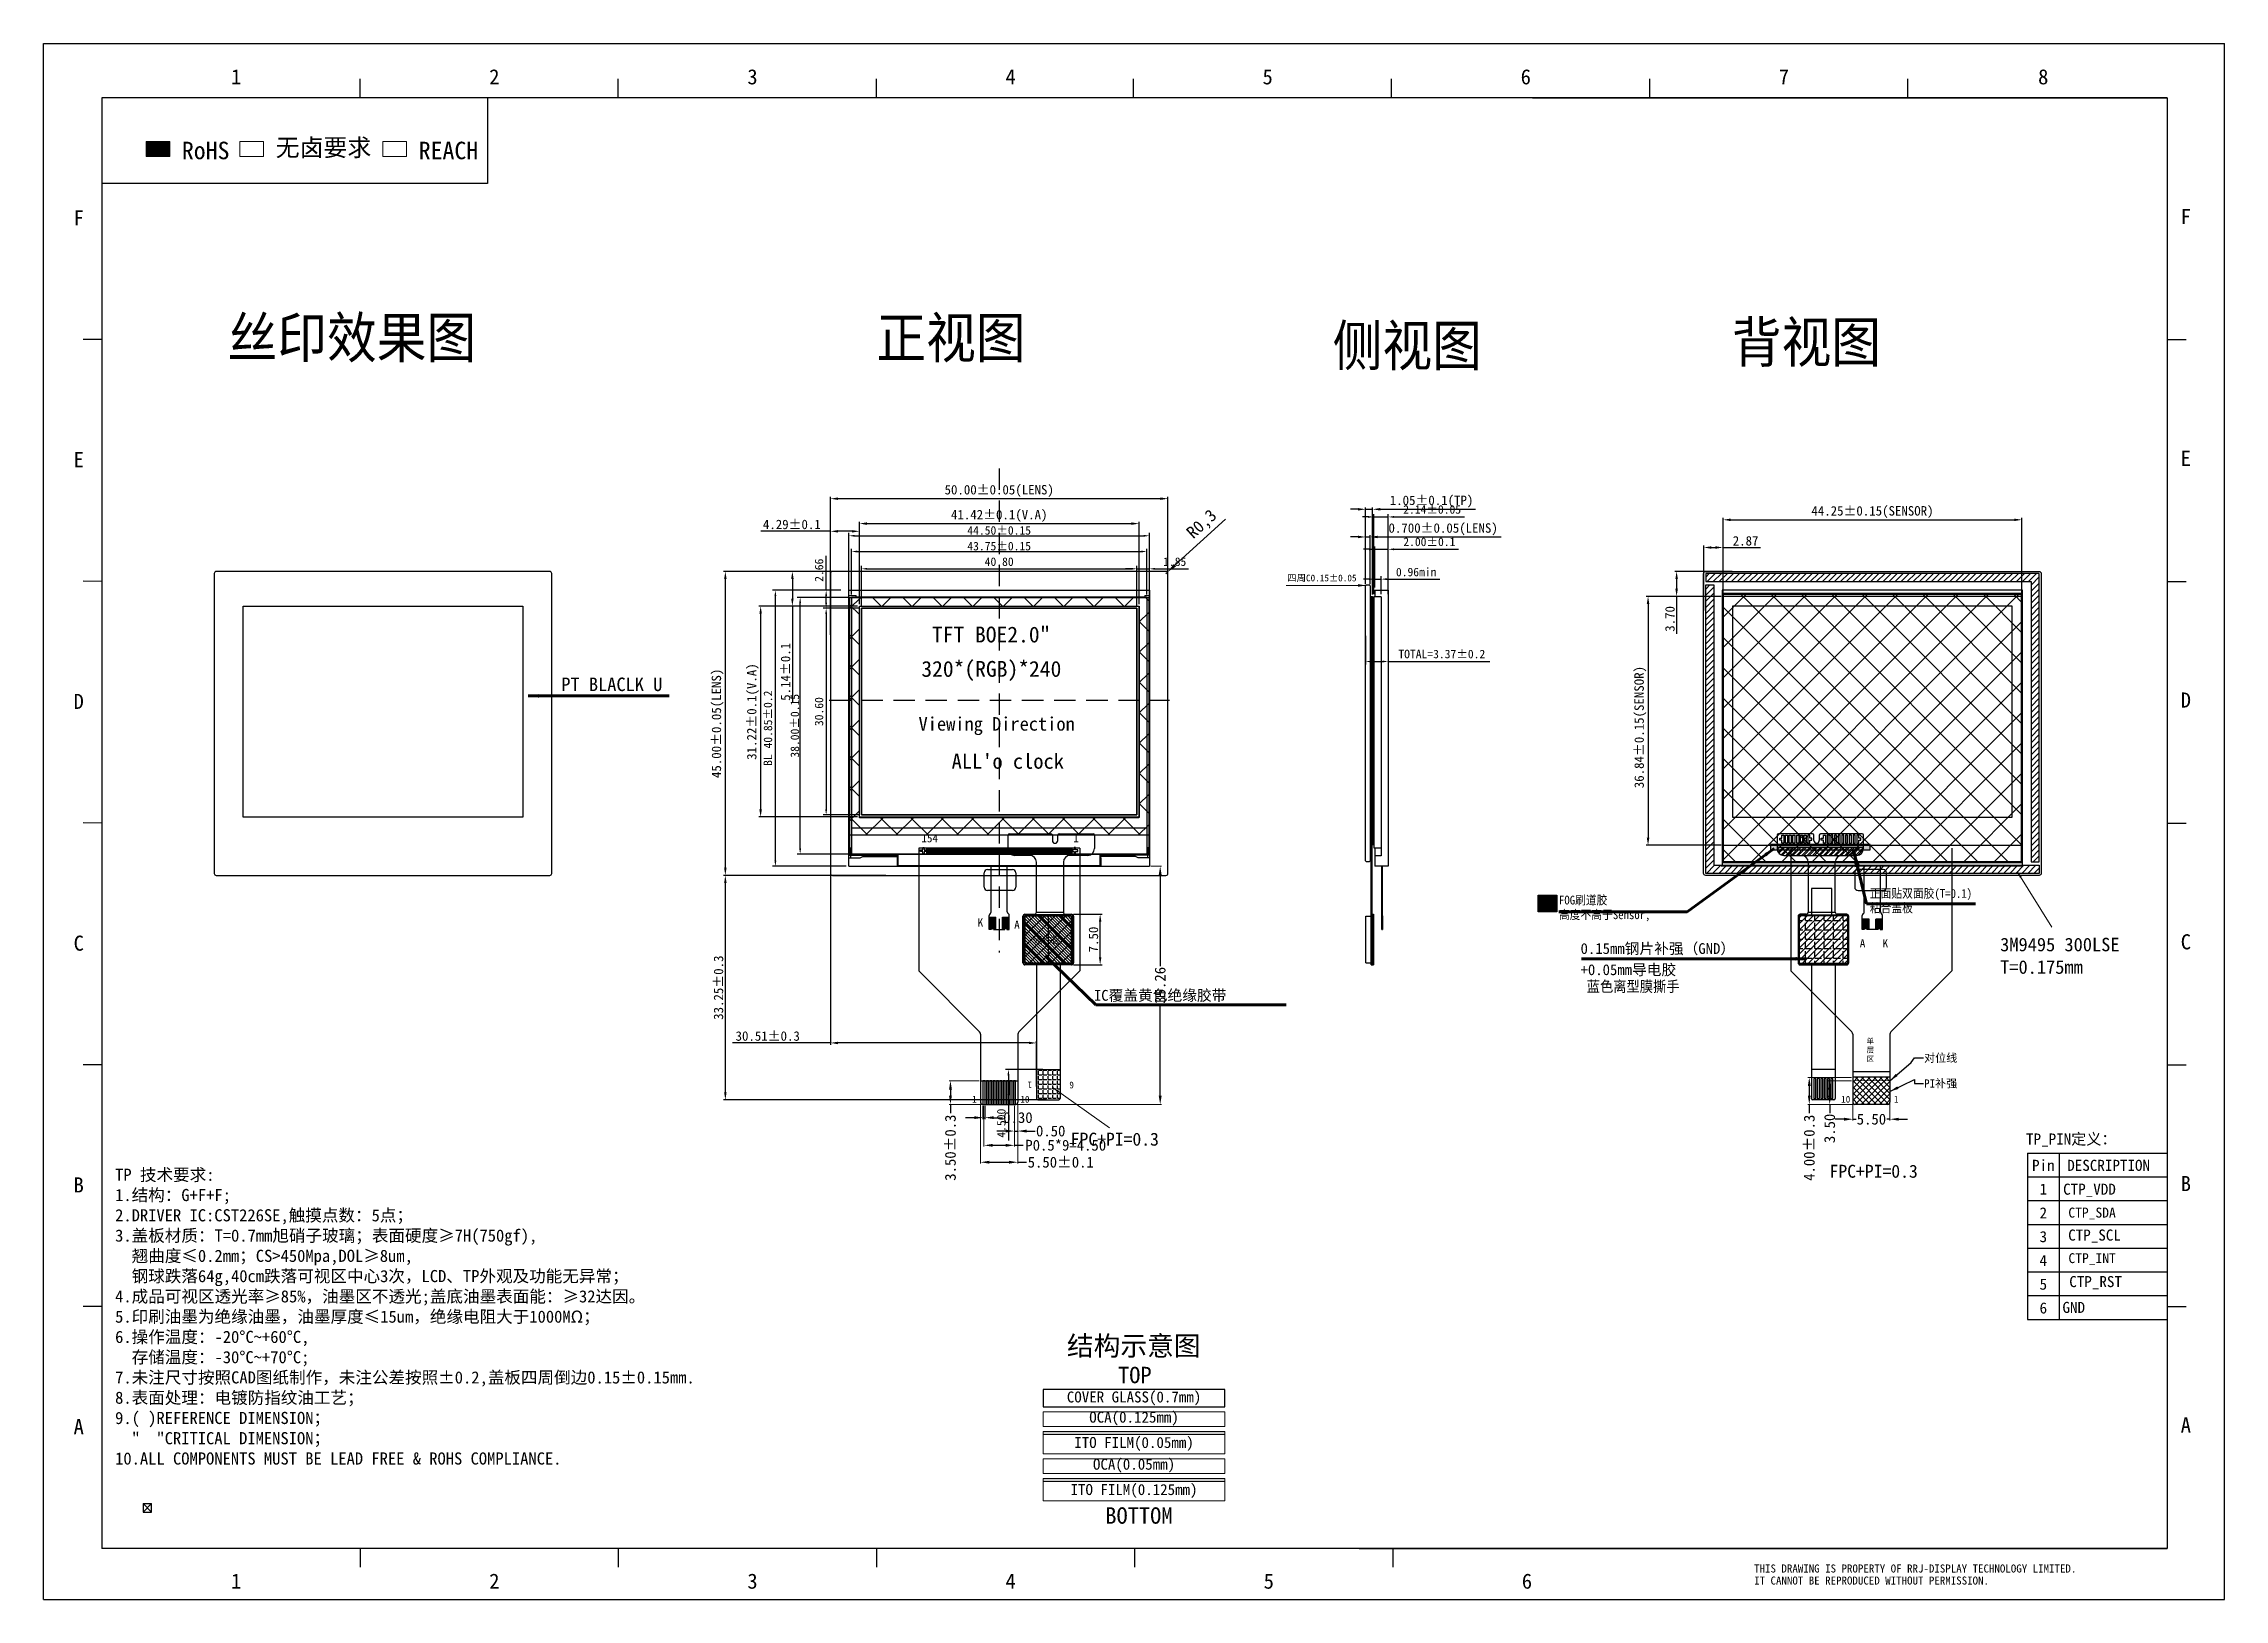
# Model space of a CAD drawing. Header units: millimetres. Extents: x 2493 to 3431, y 522 to 752.
# Drawn here: x 3108 to 3431, y 522.1 to 752.5 of the extents above; entities that cross this region are included whole.
import ezdxf
from ezdxf.enums import TextEntityAlignment as Align
from ezdxf.lldxf.tags import DXFTag

# ---------------------------------------------------------------- set-up
doc = ezdxf.new("R2010")
doc.units = ezdxf.units.MM
doc.header["$PDMODE"] = 98
doc.linetypes.add('HIDDEN2', pattern=[4.7625, 3.175, -1.5875])
for name, color, linetype, lineweight in [('COVER GLASS', 6, 'Continuous', 0), ('OCA', 5, 'Continuous', 5), ('sensor', 170, 'Continuous', 0)]:
    doc.layers.add(name, color=color, linetype=linetype, lineweight=lineweight)
for name, color, linetype in [('dim', 3, 'Continuous'), ('DIM1', 3, 'Continuous'), ('dimension', 3, 'Continuous'), ('DIM（标注）', 3, 'Continuous'), ('fpc', 2, 'Continuous'), ('LCD', 6, 'Continuous'), ('LENS', 1, 'Continuous'), ('双面胶', 2, 'Continuous'), ('摄像孔保洁膜', 5, 'Continuous')]:
    doc.layers.add(name, color=color, linetype=linetype)
doc.styles.get("Standard").update_dxf_attribs({"font": ''})
doc.styles.add('TITLE', font='arial.ttf')
doc.styles.add('宋体', font='')
doc.styles.add('宝明', font='simhei.ttf')
doc.styles.add('样式 1', font='')
doc.styles.add('黑体', font='simhei.ttf', dxfattribs={"width": 0.9})
doc.styles.get('Standard').set_extended_font_data('SimSun')
doc.styles.get('宋体').set_extended_font_data('SimSun')
doc.styles.get('样式 1').set_extended_font_data('楷体_GB2312')
tags = doc.linetypes.add('CENTER2', pattern=[28.575, 19.05, -3.175, 3.175, -3.175]).pattern_tags.tags
tags[10:11] = [DXFTag(74, 4), DXFTag(75, 0), DXFTag(340, '0'), DXFTag(46, 1.0), DXFTag(50, 0.0), DXFTag(44, 0.0), DXFTag(45, 0.0)]
tags[8:9] = [DXFTag(74, 4), DXFTag(75, 0), DXFTag(340, '0'), DXFTag(46, 1.0), DXFTag(50, 0.0), DXFTag(44, 0.0), DXFTag(45, 0.0)]
tags[6:7] = [DXFTag(74, 4), DXFTag(75, 0), DXFTag(340, '0'), DXFTag(46, 1.0), DXFTag(50, 0.0), DXFTag(44, 0.0), DXFTag(45, 0.0)]
tags[4:5] = [DXFTag(74, 4), DXFTag(75, 0), DXFTag(340, '0'), DXFTag(46, 1.0), DXFTag(50, 0.0), DXFTag(44, 0.0), DXFTag(45, 0.0)]
doc.dimstyles.new('GGG', dxfattribs={"dimtxt": 1.6, "dimasz": 1.3, "dimexe": 0.2, "dimexo": 0.2, "dimgap": 0.1, "dimtad": 0, "dimzin": 1, "dimdsep": 46, "dimtxsty": 'Standard', "dimcen": 0, "dimclrd": 1, "dimclre": 1, "dimclrt": 4, "dimadec": 0, "dimazin": 0, "dimtfac": 1, "dimtmove": 0, "dimatfit": 3, "dimfxl": 1, "dimlwd": -1, "dimlwe": 5, "dimarcsym": 0})
doc.dimstyles.new('ISO-25', dxfattribs={"dimtxt": 1.8, "dimasz": 1.5, "dimexe": 1.25, "dimexo": 0.625, "dimtad": 1, "dimtxsty": 'Standard', "dimcen": 2.5, "dimclrd": 3, "dimclre": 3, "dimadec": 0, "dimazin": 0, "dimtfac": 1, "dimtmove": 0, "dimatfit": 3, "dimfxl": 1, "dimarcsym": 0})
doc.dimstyles.new('ISO-25$0', dxfattribs={"dimscale": 0.7, "dimtxt": 1.8, "dimasz": 1.2, "dimexe": 0.6, "dimexo": 0.6, "dimgap": 0.6, "dimtad": 1, "dimzin": 1, "dimdsep": 46, "dimtxsty": 'Standard', "dimcen": 0.5, "dimclrd": 256, "dimclre": 256, "dimclrt": 256, "dimadec": 0, "dimazin": 0, "dimtp": 1.2, "dimtm": 1.2, "dimtfac": 1, "dimtmove": 0, "dimatfit": 3, "dimfxl": 1, "dimtolj": 1, "dimarcsym": 0})
doc.dimstyles.new('ISO-25$7', dxfattribs={"dimscale": 0.5, "dimtxt": 2.5, "dimasz": 2, "dimexe": 0.65, "dimexo": 0, "dimtad": 0, "dimdsep": 46, "dimtxsty": 'TITLE', "dimcen": 1.6, "dimclrd": 7, "dimclre": 73, "dimclrt": 7, "dimazin": 0, "dimtfac": 1, "dimtofl": 0, "dimtmove": 0, "dimatfit": 0, "dimfxl": 1, "dimtolj": 1, "dimlwd": 9, "dimlwe": 9, "dimarcsym": 0})
doc.dimstyles.new('TPD', dxfattribs={"dimtxt": 1, "dimasz": 1.2, "dimexe": 0.25, "dimexo": 0.08, "dimgap": 0.15, "dimtad": 0, "dimzin": 1, "dimdsep": 46, "dimtxsty": '宋体', "dimcen": 18.05, "dimclrd": 256, "dimclre": 256, "dimclrt": 256, "dimadec": 0, "dimazin": 0, "dimtfac": 1, "dimtmove": 0, "dimatfit": 2, "dimfxl": 1, "dimlwd": 18, "dimlwe": 18, "dimarcsym": 0})

msp = doc.modelspace()

# ---------------------------------------------------------------- texts
at = {"color": 7, "linetype": 'Continuous', "style": '宝明'}
for s, height, p in [('1', 2.237, (3135.7261, 746.4312)), ('2', 2.237, (3173.9649, 746.4312)), ('3', 2.237, (3212.2037, 746.4312)), ('4', 2.237, (3250.4426, 746.4312)), ('5', 2.237, (3288.5113, 746.4312)), ('6', 2.237, (3326.7501, 746.4312)), ('7', 2.237, (3364.9889, 746.4312)), ('8', 2.237, (3403.3979, 746.4312)), ('F', 2.237, (3112.3977, 725.5377)), ('F', 2.237, (3424.5208, 725.7389)), ('E', 2.237, (3112.3977, 689.7456)), ('E', 2.237, (3424.5208, 689.9468)), ('D', 2.237, (3112.3977, 653.9535)), ('D', 2.237, (3424.5208, 654.1547)), ('C', 2.237, (3112.3977, 618.1614)), ('C', 2.237, (3424.5208, 618.3626)), ('B', 2.237, (3424.5208, 582.5704)), ('B', 2.237, (3112.3977, 582.3693)), ('A', 2.237, (3112.3977, 546.5772)), ('A', 2.237, (3424.5208, 546.8209)), ('THIS DRAWING IS PROPERTY OF RRJ-DISPLAY TECHNOLOGY LIMITED.', 1.189188, (3361.3355, 526.1025)), ('1', 2.237, (3135.7261, 523.7071)), ('2', 2.237, (3173.9649, 523.7071)), ('3', 2.237, (3212.2037, 523.7071)), ('4', 2.237, (3250.4426, 523.7071)), ('5', 2.237, (3288.6814, 523.7071)), ('6', 2.237, (3326.9202, 523.7071)), ('IT CANNOT BE REPRODUCED WITHOUT PERMISSION.', 1.189188, (3361.3355, 524.3187))]:
    msp.add_text(s, height=height, dxfattribs=at).set_placement(p)
at = {"color": 0, "style": '宝明'}
msp.add_text('元件区', height=1, dxfattribs=at).set_placement((3254.5356, 619.2794, 0))
at = {"color": 1, "linetype": 'Continuous', "style": '宝明'}
msp.add_text('TP_PIN定义：', height=1.63925, dxfattribs=at).set_placement((3401.613, 589.4649))
at = {"color": 0, "linetype": 'Continuous', "style": '宝明'}
for s, height, p in [('Pin', 1.63925, (3404.1707, 585.5662)), ('DESCRIPTION', 1.63925, (3413.8477, 585.5662)), ('1', 1.6392, (3404.1707, 582.0473)), ('6', 1.6392, (3404.1707, 564.4528))]:
    msp.add_text(s, height=height, dxfattribs=at).set_placement(p, align=Align.CENTER)
at = {"linetype": 'Continuous', "style": '宝明'}
for s, height, p in [('CTP_VDD', 1.63925, (3407.106, 582.0377)), ('CTP_SDA', 1.47532, (3407.8789, 578.6551)), ('CTP_INT', 1.47532, (3407.8888, 571.9061)), ('CTP_RST', 1.63925, (3408.012, 568.3565))]:
    msp.add_text(s, height=height, dxfattribs=at).set_placement(p)
for s, p in [('2', (3404.1707, 578.5284)), ('3', (3404.1707, 575.0095)), ('4', (3404.1707, 571.4906)), ('5', (3404.1707, 567.9717))]:
    msp.add_text(s, height=1.6392, dxfattribs=at).set_placement(p, align=Align.CENTER)
at = {"color": 0, "linetype": 'Continuous', "style": '宝明'}
for s, p in [('CTP_SCL', (3407.8535, 575.2443)), ('GND', (3407.0077, 564.5354))]:
    msp.add_text(s, height=1.63925, dxfattribs=at).set_placement(p)
at = {"color": 2, "lineweight": 0, "char_height": 2.594188, "width": 74.380136, "attachment_point": 1}
for s, insert in [('\\fsimsun|b0|i0|c134|p54;\\H1x;RoHS', (3128.4335, 737.9371)), ('\\fsimsun|b0|i0|c134|p54;\\H1x;无卤要求', (3142.3406, 738.3768)), ('\\fsimsun|b0|i0|c134|p54;\\H1x;REACH', (3163.5146, 737.9371))]:
    msp.add_mtext(s, dxfattribs=dict(at, insert=insert))
at = {"color": 1, "char_height": 1, "width": 0.500789, "attachment_point": 3, "rotation": 180, "style": '宝明'}
for s, insert in [('1', (3253.6948, 597.7881)), ('6', (3259.8955, 597.7566))]:
    msp.add_mtext(s, dxfattribs=dict(at, insert=insert))
at = {"insert": (3259.5434, 561.1139), "char_height": 2.90304, "width": 21.513254, "attachment_point": 1, "style": '宋体'}
msp.add_mtext('{\\fSimSun|b0|i0|c134|p54;结构示意图}', dxfattribs=at)
at = {"layer": 'dim', "style": '宋体'}
for s, insert, char_height, width, attachment_point in [('{\\C2;TP 技术要求:\\P1.结构：G+F+F;\\P2.DRIVER IC:\\C1;CST226SE\\C2;,触摸点数：5点；\\P3.盖板材质：T=0.7mm旭硝子玻璃；表面硬度≥7H(750gf),\\P  翘曲度≤0.2mm；CS>450Mpa,DOL≥8um,\\P  钢球跌落64g,40cm跌落可视区中心3次，LCD、TP外观及功能无异常；\\P4.成品可视区透光率≥85%，油墨区不透光;\\fNSimSun|b0|i0|c134|p49;\\C1;盖底油墨表面能：≥32达因。\\fSimSun|b0|i0|c134|p2;\\P\\C2;5.印刷油墨为绝缘油墨，油墨厚度≤\\C1;15\\C2;um，绝缘电阻大于1000MΩ；\\P6.操作温度：-20%%DC~+60%%DC,\\P  存储温度：-30%%DC~+70%%DC;\\P7.未注尺寸按照CAD图纸制作，未注公差按照\\fNSimSun|b0|i0|c134|p49;\\C1;%%P0.2\\fSimSun|b0|i0|c134|p2;,盖板四周倒边0.15%%P0.15mm.\\P\\C2;8.表面处理：电镀防指纹油工艺； \\P9.( )REFERENCE DIMENSION；\\P  "  "CRITICAL DIMENSION；\\P10.ALL COMPONENTS MUST BE LEAD FREE & ROHS COMPLIANCE.\\P }', (3118.5492, 585.8929), 1.8, 112.149418, 1), ('TOP', (3267.111, 555.3227), 2.43855, 5.567922, 4), ('BOTTOM', (3265.2259, 534.5178), 2.43855, 10.471701, 4)]:
    msp.add_mtext(s, dxfattribs=dict(at, insert=insert, char_height=char_height, width=width, attachment_point=attachment_point))
at = {"layer": 'dimension', "ltscale": 0.5, "insert": (3260.0972, 591.2201), "char_height": 1.92057, "attachment_point": 1}
msp.add_mtext_dynamic_manual_height_columns('FPC+PI=0.3', width=24.11863, gutter_width=1, heights=[0], dxfattribs=at)
at = {"layer": 'DIM（标注）', "linetype": 'Continuous', "style": '宝明'}
msp.add_text('PT BLACLK U', height=2, dxfattribs=at).set_placement((3184.6429, 656.6029, 0))
at = {"layer": 'DIM（标注）', "lineweight": 0, "style": '黑体'}
for s, p in [('0.15mm钢片补强（GND）', (3335.6252, 617.6844, 0)), ('+0.05mm导电胶  ', (3335.6252, 614.5485, 0)), ('IC覆盖黄色绝缘胶带', (3263.5322, 610.7579, 0))]:
    msp.add_text(s, height=1.6, dxfattribs=at).set_placement(p)
at = {"layer": 'DIM（标注）', "color": 1, "char_height": 6, "attachment_point": 7, "style": '黑体'}
for s, insert in [('{\\fSimHei|b0|i0|c134|p49;\\C3;丝印效果图}', (3135.2072, 705.2617)), ('{\\C3;正视图}', (3231.3155, 705.2559)), ('{\\C3;侧视图}', (3298.903, 704.0952)), ('{\\C3;背视图}', (3358.0325, 704.6058))]:
    msp.add_mtext(s, dxfattribs=dict(at, insert=insert))
at = {"layer": 'DIM（标注）', "color": 1, "insert": (3292.1541, 673.8447), "char_height": 1, "width": 18.618354, "attachment_point": 1}
msp.add_mtext('{\\fSimHei|b0|i0|c134|p49;四周C0.15±0.05}', dxfattribs=at)
at = {"layer": 'DIM（标注）', "lineweight": 0, "attachment_point": 1, "style": '黑体'}
for s, insert, char_height, width in [('正面贴双面胶(T=0.1)\\P粘合盖板', (3378.4697, 627.2941, 0), 1.3, 33.288189), ('FOG刷道胶\\P高度不高于Sensor,', (3332.4253, 626.3042, 0), 1.3, 37.972328), ('蓝色离型膜撕手', (3336.5375, 613.6796), 1.6, 26.102528)]:
    msp.add_mtext(s, dxfattribs=dict(at, insert=insert, char_height=char_height, width=width))
at = {"layer": 'DIM（标注）', "insert": (3397.7744, 620.0762), "char_height": 2, "width": 24.09447, "attachment_point": 1}
msp.add_mtext('3M9495 300LSE\\PT=0.175mm', dxfattribs=at)
at = {"layer": 'LENS', "insert": (3269.48, 552.9054), "char_height": 1.625702, "width": 26.900926, "attachment_point": 2, "style": '宋体'}
msp.add_mtext('COVER GLASS(0.7mm)', dxfattribs=at)
at = {"layer": 'OCA', "char_height": 1.625702, "width": 26.900926, "attachment_point": 2, "style": '宋体'}
for s, insert in [('OCA(0.125mm)', (3269.48, 549.9153)), ('OCA(0.05mm)', (3269.48, 542.9492))]:
    msp.add_mtext(s, dxfattribs=dict(at, insert=insert))
at = {"layer": 'sensor', "char_height": 1.571293, "width": 26.900926, "attachment_point": 2, "style": '宋体'}
for s, insert in [('{\\H1.035x;ITO FILM(0.05mm)}', (3269.48, 546.1666)), ('{\\H1.035x;ITO FILM(0.125mm)}', (3269.48, 539.2006))]:
    msp.add_mtext(s, dxfattribs=dict(at, insert=insert))

# ---------------------------------------------------------------- blocks, each defined once
blk = doc.blocks.new('*D71')
at = {"layer": 'Defpoints', "color": 0}
for p in [(3270.22, 681.4), (3228.8, 669.18), (3270.22, 669.18)]:
    blk.add_point(p, dxfattribs=at)
at = {"layer": 'DIM（标注）', "lineweight": -2}
for p, q in [((3228.8, 669.46), (3228.8, 681.68)), ((3270.22, 669.46), (3270.22, 681.68)), ((3229.92, 681.4), (3269.1, 681.4))]:
    blk.add_line(p, q, dxfattribs=at)
at = {"layer": 'DIM（标注）'}
for points in [[(3229.92, 681.58), (3229.92, 681.21), (3228.8, 681.4)], [(3269.1, 681.58), (3269.1, 681.21), (3270.22, 681.4)]]:
    blk.add_solid(points, dxfattribs=at)
at = {"layer": 'DIM（标注）', "insert": (3249.51, 682.54), "char_height": 1.4, "attachment_point": 5, "style": '宝明'}
blk.add_mtext('\\A1;41.42%%P0.1(V.A)', dxfattribs=at)
blk = doc.blocks.new('*D72')
at = {"layer": 'Defpoints', "color": 0}
for p in [(3228.8, 669.18), (3214.17, 637.96), (3228.8, 637.96)]:
    blk.add_point(p, dxfattribs=at)
at = {"layer": 'DIM（标注）', "lineweight": -2}
for p, q in [((3228.52, 669.18), (3213.89, 669.18)), ((3214.17, 668.06), (3214.17, 639.08)), ((3228.52, 637.96), (3213.89, 637.96))]:
    blk.add_line(p, q, dxfattribs=at)
at = {"layer": 'DIM（标注）'}
for points in [[(3213.98, 668.06), (3214.35, 668.06), (3214.17, 669.18)], [(3213.98, 639.08), (3214.35, 639.08), (3214.17, 637.96)]]:
    blk.add_solid(points, dxfattribs=at)
at = {"layer": 'DIM（标注）', "insert": (3213.03, 653.57), "char_height": 1.4, "attachment_point": 5, "rotation": 90, "style": '宝明'}
blk.add_mtext('\\A1;31.22%%P0.1(V.A)', dxfattribs=at)
blk = doc.blocks.new('*D73')
at = {"layer": 'Defpoints', "color": 0}
for p in [(3274.51, 685.09), (3224.51, 664.66), (3274.51, 665.2)]:
    blk.add_point(p, dxfattribs=at)
at = {"layer": 'DIM（标注）', "lineweight": -2}
for p, q in [((3224.51, 664.94), (3224.51, 685.37)), ((3225.63, 685.09), (3273.39, 685.09)), ((3274.51, 665.48), (3274.51, 685.37))]:
    blk.add_line(p, q, dxfattribs=at)
at = {"layer": 'DIM（标注）'}
for points in [[(3225.63, 685.27), (3225.63, 684.9), (3224.51, 685.09)], [(3273.39, 685.27), (3273.39, 684.9), (3274.51, 685.09)]]:
    blk.add_solid(points, dxfattribs=at)
at = {"layer": 'DIM（标注）', "insert": (3249.51, 686.23), "char_height": 1.4, "attachment_point": 5, "style": '宝明'}
blk.add_mtext('\\A1;50.00%%P0.05(LENS)', dxfattribs=at)
blk = doc.blocks.new('*D74')
at = {"layer": 'Defpoints', "color": 0}
for p in [(3233.16, 674.32), (3208.94, 629.32), (3232.99, 629.32)]:
    blk.add_point(p, dxfattribs=at)
at = {"layer": 'DIM（标注）', "lineweight": -2}
for p, q in [((3232.88, 674.32), (3208.66, 674.32)), ((3208.94, 673.2), (3208.94, 630.44)), ((3232.71, 629.32), (3208.66, 629.32))]:
    blk.add_line(p, q, dxfattribs=at)
at = {"layer": 'DIM（标注）'}
for points in [[(3208.76, 673.2), (3209.13, 673.2), (3208.94, 674.32)], [(3208.76, 630.44), (3209.13, 630.44), (3208.94, 629.32)]]:
    blk.add_solid(points, dxfattribs=at)
at = {"layer": 'DIM（标注）', "insert": (3207.8, 651.82), "char_height": 1.4, "attachment_point": 5, "rotation": 90, "style": '宝明'}
blk.add_mtext('\\A1;45.00%%P0.05(LENS)', dxfattribs=at)
blk = doc.blocks.new('*D75')
at = {"layer": 'Defpoints', "color": 0}
for p in [(3224.51, 680.26), (3228.8, 669.18), (3224.51, 665.21)]:
    blk.add_point(p, dxfattribs=at)
at = {"layer": 'DIM（标注）', "lineweight": -2}
for p, q in [((3224.51, 680.26), (3214.2, 680.26)), ((3224.51, 665.49), (3224.51, 680.54)), ((3227.68, 680.26), (3225.63, 680.26)), ((3228.8, 669.46), (3228.8, 680.54))]:
    blk.add_line(p, q, dxfattribs=at)
at = {"layer": 'DIM（标注）'}
for points in [[(3225.63, 680.44), (3225.63, 680.07), (3224.51, 680.26)], [(3227.68, 680.44), (3227.68, 680.07), (3228.8, 680.26)]]:
    blk.add_solid(points, dxfattribs=at)
at = {"layer": 'DIM（标注）', "insert": (3218.79, 681.27), "char_height": 1.4, "attachment_point": 5, "style": '宝明'}
blk.add_mtext('\\A1;4.29%%P0.1', dxfattribs=at)
blk = doc.blocks.new('*D76')
at = {"layer": 'Defpoints', "color": 0}
for p in [(3218.87, 674.32), (3231.46, 674.32), (3228.8, 669.18)]:
    blk.add_point(p, dxfattribs=at)
at = {"layer": 'DIM（标注）', "lineweight": -2}
for p, q in [((3231.18, 674.32), (3218.59, 674.32)), ((3218.87, 673.2), (3218.87, 670.3)), ((3228.52, 669.18), (3218.59, 669.18)), ((3218.87, 669.18), (3218.87, 654.86))]:
    blk.add_line(p, q, dxfattribs=at)
at = {"layer": 'DIM（标注）'}
for points in [[(3218.69, 673.2), (3219.06, 673.2), (3218.87, 674.32)], [(3218.69, 670.3), (3219.06, 670.3), (3218.87, 669.18)]]:
    blk.add_solid(points, dxfattribs=at)
at = {"layer": 'DIM（标注）', "insert": (3217.86, 659.45), "char_height": 1.4, "attachment_point": 5, "rotation": 90, "style": '宝明'}
blk.add_mtext('\\A1;5.14%%P0.1', dxfattribs=at)
blk = doc.blocks.new('*D77')
at = {"layer": 'Defpoints', "color": 0}
for p in [(3230.3, 629.32), (3208.94, 596.07), (3256.77, 596.07)]:
    blk.add_point(p, dxfattribs=at)
at = {"layer": 'DIM（标注）', "lineweight": -2}
for p, q in [((3230.02, 629.32), (3208.66, 629.32)), ((3208.94, 628.2), (3208.94, 597.19)), ((3256.49, 596.07), (3208.66, 596.07))]:
    blk.add_line(p, q, dxfattribs=at)
at = {"layer": 'DIM（标注）'}
for points in [[(3208.76, 628.2), (3209.13, 628.2), (3208.94, 629.32)], [(3208.76, 597.19), (3209.13, 597.19), (3208.94, 596.07)]]:
    blk.add_solid(points, dxfattribs=at)
at = {"layer": 'DIM（标注）', "insert": (3207.93, 612.69), "char_height": 1.4, "attachment_point": 5, "rotation": 90, "style": '宝明'}
blk.add_mtext('\\A1;33.25%%P0.3', dxfattribs=at)
blk = doc.blocks.new('*D78')
at = {"layer": 'Defpoints', "color": 0}
for p in [(3224.51, 636.16), (3255.02, 604.51), (3255.02, 597.79)]:
    blk.add_point(p, dxfattribs=at)
at = {"layer": 'DIM（标注）', "lineweight": -2}
for p, q in [((3224.51, 635.88), (3224.51, 604.23)), ((3224.51, 604.51), (3210, 604.51)), ((3253.9, 604.51), (3225.63, 604.51)), ((3255.02, 598.07), (3255.02, 604.79))]:
    blk.add_line(p, q, dxfattribs=at)
at = {"layer": 'DIM（标注）'}
for points in [[(3225.63, 604.69), (3225.63, 604.32), (3224.51, 604.51)], [(3253.9, 604.69), (3253.9, 604.32), (3255.02, 604.51)]]:
    blk.add_solid(points, dxfattribs=at)
at = {"layer": 'DIM（标注）', "insert": (3215.22, 605.52), "char_height": 1.4, "attachment_point": 5, "style": '宝明'}
blk.add_mtext('\\A1;30.51%%P0.3', dxfattribs=at)
blk = doc.blocks.new('*D79')
at = {"layer": 'Defpoints', "color": 0}
for p in [(3260.22, 623.57), (3264.46, 623.57), (3260.22, 616.07)]:
    blk.add_point(p, dxfattribs=at)
at = {"layer": 'DIM（标注）', "lineweight": -2}
for p, q in [((3260.5, 623.57), (3264.74, 623.57)), ((3264.46, 617.19), (3264.46, 622.45)), ((3260.5, 616.07), (3264.74, 616.07))]:
    blk.add_line(p, q, dxfattribs=at)
at = {"layer": 'DIM（标注）'}
for points in [[(3264.28, 622.45), (3264.65, 622.45), (3264.46, 623.57)], [(3264.28, 617.19), (3264.65, 617.19), (3264.46, 616.07)]]:
    blk.add_solid(points, dxfattribs=at)
at = {"layer": 'DIM（标注）', "insert": (3263.47, 619.82), "char_height": 1.4, "attachment_point": 5, "rotation": 90, "style": '宝明'}
blk.add_mtext('\\A1;7.50', dxfattribs=at)
blk = doc.blocks.new('*D80')
at = {"layer": 'Defpoints', "color": 0}
for p in [(3304.82, 683.52), (3303.77, 672.17), (3304.82, 670.62)]:
    blk.add_point(p, dxfattribs=at)
at = {"layer": 'DIM（标注）', "lineweight": -2}
for p, q in [((3302.65, 683.52), (3301.53, 683.52)), ((3303.77, 672.45), (3303.77, 683.8)), ((3303.77, 683.52), (3304.82, 683.52)), ((3304.82, 670.9), (3304.82, 683.8)), ((3305.94, 683.52), (3320.04, 683.52))]:
    blk.add_line(p, q, dxfattribs=at)
at = {"layer": 'DIM（标注）'}
for points in [[(3302.65, 683.7), (3302.65, 683.33), (3303.77, 683.52)], [(3305.94, 683.7), (3305.94, 683.33), (3304.82, 683.52)]]:
    blk.add_solid(points, dxfattribs=at)
at = {"layer": 'DIM（标注）', "insert": (3313.55, 684.66), "char_height": 1.4, "attachment_point": 5, "style": '宝明'}
blk.add_mtext('\\A1;1.05%%P0.1(TP)', dxfattribs=at)
blk = doc.blocks.new('*D81')
at = {"layer": 'Defpoints', "color": 0}
for p in [(3304.47, 679.42), (3303.77, 672.17), (3304.47, 672.17)]:
    blk.add_point(p, dxfattribs=at)
at = {"layer": 'DIM（标注）', "lineweight": -2}
for p, q in [((3302.65, 679.42), (3301.53, 679.42)), ((3303.77, 672.45), (3303.77, 679.7)), ((3303.77, 679.42), (3304.47, 679.42)), ((3304.47, 672.45), (3304.47, 679.7)), ((3305.59, 679.42), (3323.84, 679.42))]:
    blk.add_line(p, q, dxfattribs=at)
at = {"layer": 'DIM（标注）'}
for points in [[(3302.65, 679.61), (3302.65, 679.23), (3303.77, 679.42)], [(3305.59, 679.61), (3305.59, 679.23), (3304.47, 679.42)]]:
    blk.add_solid(points, dxfattribs=at)
at = {"layer": 'DIM（标注）', "insert": (3315.27, 680.56), "char_height": 1.4, "attachment_point": 5, "style": '宝明'}
blk.add_mtext('\\A1;0.700%%P0.05(LENS)', dxfattribs=at)
blk = doc.blocks.new('*D82')
at = {"layer": 'Defpoints', "color": 0}
for p in [(3358.36, 674.32), (3349.85, 670.62), (3356.73, 670.62)]:
    blk.add_point(p, dxfattribs=at)
at = {"layer": 'DIM（标注）', "lineweight": -2}
for p, q in [((3358.08, 674.32), (3349.57, 674.32)), ((3349.85, 673.2), (3349.85, 671.74)), ((3356.45, 670.62), (3349.57, 670.62)), ((3349.85, 670.62), (3349.85, 665.08))]:
    blk.add_line(p, q, dxfattribs=at)
at = {"layer": 'DIM（标注）'}
for points in [[(3349.67, 673.2), (3350.04, 673.2), (3349.85, 674.32)], [(3349.67, 671.74), (3350.04, 671.74), (3349.85, 670.62)]]:
    blk.add_solid(points, dxfattribs=at)
at = {"layer": 'DIM（标注）', "insert": (3348.87, 667.29), "char_height": 1.4, "attachment_point": 5, "rotation": 90, "style": '宝明'}
blk.add_mtext('\\A1;3.70', dxfattribs=at)
blk = doc.blocks.new('*D83')
at = {"layer": 'Defpoints', "color": 0}
for p in [(3356.73, 677.86), (3356.73, 670.62), (3353.86, 668.27)]:
    blk.add_point(p, dxfattribs=at)
at = {"layer": 'DIM（标注）', "lineweight": -2}
for p, q in [((3353.86, 668.55), (3353.86, 678.14)), ((3354.98, 677.86), (3355.61, 677.86)), ((3356.73, 670.9), (3356.73, 678.14)), ((3356.73, 677.86), (3362.3, 677.86))]:
    blk.add_line(p, q, dxfattribs=at)
at = {"layer": 'DIM（标注）'}
for points in [[(3354.98, 678.04), (3354.98, 677.67), (3353.86, 677.86)], [(3355.61, 678.04), (3355.61, 677.67), (3356.73, 677.86)]]:
    blk.add_solid(points, dxfattribs=at)
at = {"layer": 'DIM（标注）', "insert": (3360.07, 678.84), "char_height": 1.4, "attachment_point": 5, "style": '宝明'}
blk.add_mtext('\\A1;2.87', dxfattribs=at)
blk = doc.blocks.new('*D84')
at = {"layer": 'Defpoints', "color": 0}
for p in [(3400.98, 681.96), (3356.73, 670.62), (3400.98, 670.62)]:
    blk.add_point(p, dxfattribs=at)
at = {"layer": 'DIM（标注）', "lineweight": -2}
for p, q in [((3356.73, 670.9), (3356.73, 682.24)), ((3357.85, 681.96), (3399.86, 681.96)), ((3400.98, 670.9), (3400.98, 682.24))]:
    blk.add_line(p, q, dxfattribs=at)
at = {"layer": 'DIM（标注）'}
for points in [[(3357.85, 682.14), (3357.85, 681.77), (3356.73, 681.96)], [(3399.86, 682.14), (3399.86, 681.77), (3400.98, 681.96)]]:
    blk.add_solid(points, dxfattribs=at)
at = {"layer": 'DIM（标注）', "insert": (3378.86, 683.1), "char_height": 1.4, "attachment_point": 5, "style": '宝明'}
blk.add_mtext('\\A1;44.25%%P0.15(SENSOR)', dxfattribs=at)
blk = doc.blocks.new('*D85')
at = {"layer": 'Defpoints', "color": 0}
for p in [(3356.73, 670.62), (3345.62, 633.78), (3356.73, 633.78)]:
    blk.add_point(p, dxfattribs=at)
at = {"layer": 'DIM（标注）', "lineweight": -2}
for p, q in [((3356.45, 670.62), (3345.34, 670.62)), ((3345.62, 669.5), (3345.62, 634.9)), ((3356.45, 633.78), (3345.34, 633.78))]:
    blk.add_line(p, q, dxfattribs=at)
at = {"layer": 'DIM（标注）'}
for points in [[(3345.43, 669.5), (3345.81, 669.5), (3345.62, 670.62)], [(3345.43, 634.9), (3345.81, 634.9), (3345.62, 633.78)]]:
    blk.add_solid(points, dxfattribs=at)
at = {"layer": 'DIM（标注）', "insert": (3344.48, 651.27), "char_height": 1.4, "attachment_point": 5, "rotation": 90, "style": '宝明'}
blk.add_mtext('\\A1;36.84%%P0.15(SENSOR)', dxfattribs=at)
blk = doc.blocks.new('*D86')
at = {"layer": 'Defpoints', "color": 0}
for p in [(3274.21, 674.02, 0), (3274.43, 674.22, 0)]:
    blk.add_point(p, dxfattribs=at)
at = {"layer": 'DIM（标注）', "color": 3, "lineweight": -2}
for p, q in [((3283.01, 682.04), (3275.54, 675.23)), ((3274.21, 674.02), (3274.43, 674.22))]:
    blk.add_line(p, q, dxfattribs=at)
at = {"layer": 'DIM（标注）', "color": 3}
blk.add_solid([(3275.37, 675.41), (3275.71, 675.04), (3274.43, 674.22)], dxfattribs=at)
at = {"layer": 'DIM（标注）', "color": 0, "insert": (3279.61, 681.21), "char_height": 1.8, "attachment_point": 5, "rotation": 42.3548}
blk.add_mtext('R0,3', dxfattribs=at)
blk = doc.blocks.new('*D87')
at = {"layer": 'Defpoints', "color": 0}
for p in [(3256.37, 600.57, 0), (3250.87, 596.07), (3256.37, 596.07, 0)]:
    blk.add_point(p, dxfattribs=at)
at = {"layer": 'DIM（标注）', "lineweight": -2}
for p, q in [((3255.95, 600.57), (3250.45, 600.57)), ((3250.87, 599.73), (3250.87, 596.91)), ((3255.95, 596.07), (3250.45, 596.07)), ((3250.87, 596.07), (3250.87, 590.04))]:
    blk.add_line(p, q, dxfattribs=at)
at = {"layer": 'DIM（标注）'}
for points in [[(3250.73, 599.73), (3251.01, 599.73), (3250.87, 600.57)], [(3250.73, 596.91), (3251.01, 596.91), (3250.87, 596.07)]]:
    blk.add_solid(points, dxfattribs=at)
at = {"layer": 'DIM（标注）', "insert": (3249.82, 592.63), "char_height": 1.26, "attachment_point": 5, "rotation": 90}
blk.add_mtext('\\A1;4.500', dxfattribs=at)
blk = doc.blocks.new('555234')
at = {"layer": 'DIM（标注）', "color": 0}
for points in [[(2369.1, -379.96), (2369.4, -379.96), (2369.4, -376.96), (2369.1, -376.96)], [(2369.6, -379.96), (2369.9, -379.96), (2369.9, -376.96), (2369.6, -376.96)], [(2370.1, -379.96), (2370.4, -379.96), (2370.4, -376.96), (2370.1, -376.96)], [(2370.6, -379.96), (2370.9, -379.96), (2370.9, -376.96), (2370.6, -376.96)], [(2371.1, -379.96), (2371.4, -379.96), (2371.4, -376.96), (2371.1, -376.96)], [(2371.6, -379.96), (2371.9, -379.96), (2371.9, -376.96), (2371.6, -376.96)]]:
    blk.add_lwpolyline(points, close=True, dxfattribs=at)
blk = doc.blocks.new('*D17')
at = {"layer": 'Defpoints', "color": 0, "transparency": 16777216}
for p in [(2869.38, 691.93), (2879.48, 691.93), (2880.28, 651.08)]:
    blk.add_point(p, dxfattribs=at)
at = {"layer": 'DIM1', "lineweight": -2, "transparency": 16777216}
for p, q in [((2879.06, 691.93), (2868.96, 691.93)), ((2869.38, 651.92), (2869.38, 691.09)), ((2879.86, 651.08), (2868.96, 651.08))]:
    blk.add_line(p, q, dxfattribs=at)
at = {"layer": 'DIM1', "transparency": 16777216}
for points in [[(2869.24, 691.09), (2869.52, 691.09), (2869.38, 691.93)], [(2869.24, 651.92), (2869.52, 651.92), (2869.38, 651.08)]]:
    blk.add_solid(points, dxfattribs=at)
at = {"layer": 'DIM1', "transparency": 16777216, "insert": (2868.28, 671.51), "char_height": 1.26, "attachment_point": 5, "rotation": 90}
blk.add_mtext('\\A1;BL 40.85%%P0.2', dxfattribs=at)
blk = doc.blocks.new('*D16')
at = {"layer": 'Defpoints', "color": 0, "transparency": 16777216}
for p in [(2924.78, 700), (2880.28, 690.01), (2924.78, 690.01)]:
    blk.add_point(p, dxfattribs=at)
at = {"layer": 'DIM1', "lineweight": -2, "transparency": 16777216}
for p, q in [((2880.28, 690.43), (2880.28, 700.42)), ((2881.12, 700), (2923.94, 700)), ((2924.78, 690.43), (2924.78, 700.42))]:
    blk.add_line(p, q, dxfattribs=at)
at = {"layer": 'DIM1', "transparency": 16777216}
for points in [[(2881.12, 700.14), (2881.12, 699.86), (2880.28, 700)], [(2923.94, 700.14), (2923.94, 699.86), (2924.78, 700)]]:
    blk.add_solid(points, dxfattribs=at)
at = {"layer": 'DIM1', "transparency": 16777216, "insert": (2902.53, 700.79), "char_height": 1.26, "attachment_point": 5}
blk.add_mtext('\\A1;44.50±0.15', dxfattribs=at)
blk = doc.blocks.new('asdfsdfgdg')
at = {"color": 1}
for p, q in [((2825.55, 30.12), (2781.8, 30.12)), ((2781.8, 30.12), (2781.8, -7.88)), ((2825.55, 30.12), (2825.55, -7.88)), ((2781.8, -7.88), (2825.55, -7.88))]:
    blk.add_line(p, q, dxfattribs=at)
blk.add_lwpolyline([(2783.28, -2.08), (2824.08, -2.08), (2824.08, 28.52), (2783.28, 28.52)], close=True, dxfattribs=at)
blk = doc.blocks.new('*U2')
at = {"color": 1}
blk.add_lwpolyline([(-0.035, 0.4), (0.035, 0.4), (0.035, -0.4), (-0.035, -0.4)], close=True, dxfattribs=at)
blk = doc.blocks.new('*U3')
at = {"color": 0, "linetype": 'ByBlock', "lineweight": -2, "transparency": 16777216}
for p in [(0, 0), (0.14, 0), (0.28, 0), (0.42, 0), (0.56, 0), (0.7, 0), (0.84, 0), (0.98, 0), (1.12, 0), (1.26, 0), (1.4, 0), (1.54, 0), (1.68, 0), (1.82, 0), (1.96, 0), (2.1, 0), (2.24, 0), (2.38, 0), (2.52, 0), (2.66, 0), (2.8, 0), (2.94, 0), (3.08, 0), (3.22, 0), (3.36, 0), (3.5, 0), (3.64, 0), (3.78, 0), (3.92, 0), (4.06, 0), (4.2, 0), (4.34, 0), (4.48, 0), (4.62, 0), (4.76, 0), (4.9, 0), (5.04, 0), (5.18, 0), (5.32, 0), (5.46, 0), (5.6, 0), (5.74, 0), (5.88, 0), (6.02, 0), (6.16, 0), (6.3, 0), (6.44, 0), (6.58, 0), (6.72, 0), (6.86, 0), (7, 0), (7.14, 0), (7.28, 0), (7.42, 0), (7.56, 0), (7.7, 0), (7.84, 0), (7.98, 0), (8.12, 0), (8.26, 0), (8.4, 0), (8.54, 0), (8.68, 0), (8.82, 0), (8.96, 0), (9.1, 0), (9.24, 0), (9.38, 0), (9.52, 0), (9.66, 0), (9.8, 0), (9.94, 0), (10.08, 0), (10.22, 0), (10.36, 0), (10.5, 0), (10.64, 0), (10.78, 0), (10.92, 0), (11.06, 0), (11.2, 0), (11.34, 0), (11.48, 0), (11.62, 0), (11.76, 0), (11.9, 0), (12.04, 0), (12.18, 0), (12.32, 0), (12.46, 0), (12.6, 0), (12.74, 0), (12.88, 0), (13.02, 0), (13.16, 0), (13.3, 0), (13.44, 0), (13.58, 0), (13.72, 0), (13.86, 0), (14, 0), (14.14, 0), (14.28, 0), (14.42, 0), (14.56, 0), (14.7, 0), (14.84, 0), (14.98, 0), (15.12, 0), (15.26, 0), (15.4, 0), (15.54, 0), (15.68, 0), (15.82, 0), (15.96, 0), (16.1, 0), (16.24, 0), (16.38, 0), (16.52, 0), (16.66, 0), (16.8, 0), (16.94, 0), (17.08, 0), (17.22, 0), (17.36, 0), (17.5, 0), (17.64, 0), (17.78, 0), (17.92, 0), (18.06, 0), (18.2, 0), (18.34, 0), (18.48, 0), (18.62, 0), (18.76, 0), (18.9, 0), (19.04, 0), (19.18, 0), (19.32, 0), (19.46, 0), (19.6, 0), (19.74, 0), (19.88, 0), (20.02, 0), (20.16, 0), (20.3, 0), (20.44, 0), (20.58, 0), (20.72, 0), (20.86, 0), (21, 0), (21.14, 0), (21.28, 0), (21.42, 0)]:
    blk.add_blockref('*U2', p, dxfattribs=at)
blk = doc.blocks.new('*U1')
at = {"color": 1}
for points in [[(2832.09, 582.38), (2832.09, 582.16), (2831.84, 582.16), (2831.84, 581.82), (2831.62, 581.82), (2831.62, 582.16), (2831.28, 582.16), (2831.28, 582.38), (2831.62, 582.38), (2831.62, 582.72), (2831.84, 582.72), (2831.84, 582.38)], [(2853.78, 582.38), (2853.78, 582.16), (2854.04, 582.16), (2854.04, 581.82), (2854.26, 581.82), (2854.26, 582.16), (2854.6, 582.16), (2854.6, 582.38), (2854.26, 582.38), (2854.26, 582.72), (2854.04, 582.72), (2854.04, 582.38)]]:
    blk.add_lwpolyline(points, close=True, dxfattribs=at)
blk.add_blockref('*U3', (2832.23, 582.27), dxfattribs=at)
blk = doc.blocks.new('ADF')
at = {"color": 1}
for p, q in [((2615.16, 787.35), (2615.16, 753.25)), ((2615.16, 753.25), (2658.91, 753.25))]:
    blk.add_line(p, q, dxfattribs=at)
for points in [[(2615.16, 787.35), (2658.91, 787.35), (2658.91, 749.35), (2615.16, 749.35)], [(2616.64, 785.75), (2657.44, 785.75), (2657.44, 755.15), (2616.64, 755.15)]]:
    blk.add_lwpolyline(points, close=True, dxfattribs=at)
at = {"layer": 'LCD', "color": 1, "linetype": 'HIDDEN2'}
for p, q in [((2637.04, 806.46), (2637.04, 734.77)), ((2611.84, 772.16), (2662.24, 772.16))]:
    blk.add_line(p, q, dxfattribs=at)
at = {"color": 1}
blk.add_blockref('*U1', (-205.9, 167.59), dxfattribs=at)
at = {"layer": 'dim', "color": 2, "char_height": 1.2, "width": 15.3926, "attachment_point": 1}
for s, insert in [('154', (2625.52, 752.3)), ('1', (2648.02, 752.3))]:
    blk.add_mtext(s, dxfattribs=dict(at, insert=insert))
at = {"layer": 'LCD', "color": 1, "style": '样式 1'}
for s, height, p in [('TFT BOE2.0"', 2.3455, (2627.07, 780.69)), ('320*(RGB)*240', 2.3455, (2625.5, 775.6)), ('Viewing Direction', 2.0014, (2625.09, 767.63)), ("ALL'o clock", 2.2238, (2629.99, 761.99))]:
    blk.add_text(s, height=height, dxfattribs=at).set_placement(p)
blk = doc.blocks.new('*D20')
at = {"layer": 'Defpoints', "color": 0, "transparency": 16777216}
for p in [(2922.93, 695.11), (2882.13, 689.27), (2922.93, 689.27)]:
    blk.add_point(p, dxfattribs=at)
at = {"layer": 'DIM1', "lineweight": -2, "transparency": 16777216}
for p, q in [((2882.13, 689.69), (2882.13, 695.53)), ((2882.97, 695.11), (2922.09, 695.11)), ((2922.93, 689.69), (2922.93, 695.53))]:
    blk.add_line(p, q, dxfattribs=at)
at = {"layer": 'DIM1', "transparency": 16777216}
for points in [[(2882.97, 695.25), (2882.97, 694.97), (2882.13, 695.11)], [(2922.09, 695.25), (2922.09, 694.97), (2922.93, 695.11)]]:
    blk.add_solid(points, dxfattribs=at)
at = {"layer": 'DIM1', "transparency": 16777216, "insert": (2902.53, 696.16), "char_height": 1.26, "attachment_point": 5}
blk.add_mtext('\\A1;40.80', dxfattribs=at)
blk = doc.blocks.new('*D21')
at = {"layer": 'Defpoints', "color": 0, "transparency": 16777216}
for p in [(2924.41, 697.67), (2880.66, 690.87), (2924.41, 690.87)]:
    blk.add_point(p, dxfattribs=at)
at = {"layer": 'DIM1', "lineweight": -2, "transparency": 16777216}
for p, q in [((2880.66, 691.29), (2880.66, 698.09)), ((2924.41, 691.29), (2924.41, 698.09)), ((2881.5, 697.67), (2923.57, 697.67))]:
    blk.add_line(p, q, dxfattribs=at)
at = {"layer": 'DIM1', "transparency": 16777216}
for points in [[(2881.5, 697.81), (2881.5, 697.53), (2880.66, 697.67)], [(2923.57, 697.81), (2923.57, 697.53), (2924.41, 697.67)]]:
    blk.add_solid(points, dxfattribs=at)
at = {"layer": 'DIM1', "transparency": 16777216, "insert": (2902.53, 698.46), "char_height": 1.26, "attachment_point": 5}
blk.add_mtext('\\A1;43.75±0.15', dxfattribs=at)
blk = doc.blocks.new('*D22')
at = {"layer": 'Defpoints', "color": 0, "transparency": 16777216}
for p in [(2882.13, 689.27), (2876.9, 658.67), (2882.13, 658.67)]:
    blk.add_point(p, dxfattribs=at)
at = {"layer": 'DIM1', "lineweight": -2, "transparency": 16777216}
for p, q in [((2881.71, 689.27), (2876.48, 689.27)), ((2876.9, 688.43), (2876.9, 659.51)), ((2881.71, 658.67), (2876.48, 658.67))]:
    blk.add_line(p, q, dxfattribs=at)
at = {"layer": 'DIM1', "transparency": 16777216}
for points in [[(2876.76, 688.43), (2877.04, 688.43), (2876.9, 689.27)], [(2876.76, 659.51), (2877.04, 659.51), (2876.9, 658.67)]]:
    blk.add_solid(points, dxfattribs=at)
at = {"layer": 'DIM1', "transparency": 16777216, "insert": (2875.85, 673.97), "char_height": 1.26, "attachment_point": 5, "rotation": 90}
blk.add_mtext('\\A1;30.60', dxfattribs=at)
blk = doc.blocks.new('*D23')
at = {"layer": 'Defpoints', "color": 0, "transparency": 16777216}
for p in [(2873.05, 690.87), (2880.66, 690.87), (2880.66, 652.87)]:
    blk.add_point(p, dxfattribs=at)
at = {"layer": 'DIM1', "lineweight": -2, "transparency": 16777216}
for p, q in [((2880.24, 690.87), (2872.63, 690.87)), ((2873.05, 653.71), (2873.05, 690.03)), ((2880.24, 652.87), (2872.63, 652.87))]:
    blk.add_line(p, q, dxfattribs=at)
at = {"layer": 'DIM1', "transparency": 16777216}
for points in [[(2872.91, 690.03), (2873.19, 690.03), (2873.05, 690.87)], [(2872.91, 653.71), (2873.19, 653.71), (2873.05, 652.87)]]:
    blk.add_solid(points, dxfattribs=at)
at = {"layer": 'DIM1', "transparency": 16777216, "insert": (2872.27, 671.87), "char_height": 1.26, "attachment_point": 5, "rotation": 90}
blk.add_mtext('\\A1;38.00±0.15', dxfattribs=at)
blk = doc.blocks.new('*D24')
at = {"layer": 'Defpoints', "color": 0, "transparency": 16777216}
for p in [(2876.9, 691.93), (2876.9, 691.93), (2876.9, 689.27)]:
    blk.add_point(p, dxfattribs=at)
at = {"layer": 'DIM1', "lineweight": -2, "transparency": 16777216}
for p, q in [((2876.9, 691.93), (2876.9, 697.03)), ((2876.9, 690.11), (2876.9, 691.09))]:
    blk.add_line(p, q, dxfattribs=at)
at = {"layer": 'DIM1', "transparency": 16777216}
for points in [[(2876.76, 691.09), (2877.04, 691.09), (2876.9, 691.93)], [(2876.76, 690.11), (2877.04, 690.11), (2876.9, 689.27)]]:
    blk.add_solid(points, dxfattribs=at)
at = {"layer": 'DIM1', "transparency": 16777216, "insert": (2875.85, 694.9), "char_height": 1.26, "attachment_point": 5, "rotation": 90}
blk.add_mtext('\\A1;2.66', dxfattribs=at)
blk = doc.blocks.new('*D25')
at = {"layer": 'Defpoints', "color": 0, "transparency": 16777216}
for p in [(2922.93, 695.11), (2924.78, 695.11), (2924.78, 695.11)]:
    blk.add_point(p, dxfattribs=at)
at = {"layer": 'DIM1', "lineweight": -2, "transparency": 16777216}
for p, q in [((2922.09, 695.11), (2921.25, 695.11)), ((2922.93, 695.11), (2924.78, 695.11)), ((2925.62, 695.11), (2930.59, 695.11))]:
    blk.add_line(p, q, dxfattribs=at)
at = {"layer": 'DIM1', "transparency": 16777216}
for points in [[(2922.09, 695.25), (2922.09, 694.97), (2922.93, 695.11)], [(2925.62, 695.25), (2925.62, 694.97), (2924.78, 695.11)]]:
    blk.add_solid(points, dxfattribs=at)
at = {"layer": 'DIM1', "transparency": 16777216, "insert": (2928.53, 696.16), "char_height": 1.26, "attachment_point": 5}
blk.add_mtext('\\A1;1.85', dxfattribs=at)
blk = doc.blocks.new('*D30')
at = {"layer": 'Defpoints', "color": 0, "ltscale": 0.5, "transparency": 16777216}
for p in [(2900.13, 615.82), (2900.43, 615.82), (2900.43, 613.85)]:
    blk.add_point(p, dxfattribs=at)
at = {"layer": 'dimension', "color": 1, "ltscale": 0.5, "transparency": 16777216}
for p, q in [((2898.83, 613.85), (2897.53, 613.85)), ((2900.13, 613.85), (2900.43, 613.85)), ((2901.73, 613.85), (2903.03, 613.85))]:
    blk.add_line(p, q, dxfattribs=at)
at = {"layer": 'dimension', "color": 1, "lineweight": 5, "ltscale": 0.5, "transparency": 16777216}
for p, q in [((2900.13, 615.62), (2900.13, 613.65)), ((2900.43, 615.62), (2900.43, 613.65))]:
    blk.add_line(p, q, dxfattribs=at)
at = {"layer": 'dimension', "color": 1, "ltscale": 0.5, "transparency": 16777216}
for points in [[(2898.83, 614.07), (2898.83, 613.64), (2900.13, 613.85)], [(2901.73, 614.07), (2901.73, 613.64), (2900.43, 613.85)]]:
    blk.add_solid(points, dxfattribs=at)
at = {"layer": 'dimension', "color": 4, "ltscale": 0.5, "transparency": 16777216, "insert": (2905.31, 613.85), "char_height": 1.6, "attachment_point": 5}
blk.add_mtext('0.30', dxfattribs=at)
blk = doc.blocks.new('*D31')
at = {"layer": 'Defpoints', "color": 0, "ltscale": 0.5, "transparency": 16777216}
for p in [(2900.28, 615.82), (2904.78, 615.82), (2904.78, 609.76)]:
    blk.add_point(p, dxfattribs=at)
at = {"layer": 'dimension', "color": 1, "lineweight": 5, "ltscale": 0.5, "transparency": 16777216}
for p, q in [((2900.28, 615.62), (2900.28, 609.56)), ((2904.78, 615.62), (2904.78, 609.56))]:
    blk.add_line(p, q, dxfattribs=at)
at = {"layer": 'dimension', "color": 1, "ltscale": 0.5, "transparency": 16777216}
for p, q in [((2901.58, 609.76), (2903.48, 609.76)), ((2904.78, 609.76), (2906.08, 609.76))]:
    blk.add_line(p, q, dxfattribs=at)
for points in [[(2901.58, 609.97), (2901.58, 609.54), (2900.28, 609.76)], [(2903.48, 609.97), (2903.48, 609.54), (2904.78, 609.76)]]:
    blk.add_solid(points, dxfattribs=at)
at = {"layer": 'dimension', "color": 4, "ltscale": 0.5, "transparency": 16777216, "insert": (2912.39, 609.76), "char_height": 1.6, "attachment_point": 5}
blk.add_mtext('P0.5*9=4.50', dxfattribs=at)
blk = doc.blocks.new('*D32')
at = {"layer": 'Defpoints', "color": 0, "ltscale": 0.5, "transparency": 16777216}
for p in [(2899.78, 616.12), (2905.28, 616.12), (2905.28, 607.25)]:
    blk.add_point(p, dxfattribs=at)
at = {"layer": 'dimension', "color": 1, "lineweight": 5, "ltscale": 0.5, "transparency": 16777216}
for p, q in [((2899.78, 615.92), (2899.78, 607.05)), ((2905.28, 615.92), (2905.28, 607.05))]:
    blk.add_line(p, q, dxfattribs=at)
at = {"layer": 'dimension', "color": 1, "ltscale": 0.5, "transparency": 16777216}
for p, q in [((2901.08, 607.25), (2903.98, 607.25)), ((2905.28, 607.25), (2906.58, 607.25))]:
    blk.add_line(p, q, dxfattribs=at)
for points in [[(2901.08, 607.47), (2901.08, 607.04), (2899.78, 607.25)], [(2903.98, 607.47), (2903.98, 607.04), (2905.28, 607.25)]]:
    blk.add_solid(points, dxfattribs=at)
at = {"layer": 'dimension', "color": 4, "ltscale": 0.5, "transparency": 16777216, "insert": (2911.65, 607.25), "char_height": 1.6, "attachment_point": 5}
blk.add_mtext('5.50%%P0.1', dxfattribs=at)
blk = doc.blocks.new('*D26')
at = {"layer": 'Defpoints', "color": 0, "ltscale": 0.5, "transparency": 16777216}
for p in [(2904.78, 615.82), (2905.28, 616.12), (2905.28, 611.87)]:
    blk.add_point(p, dxfattribs=at)
at = {"layer": 'dimension', "color": 1, "lineweight": 5, "ltscale": 0.5, "transparency": 16777216}
for p, q in [((2904.78, 615.62), (2904.78, 611.67)), ((2905.28, 615.92), (2905.28, 611.67))]:
    blk.add_line(p, q, dxfattribs=at)
at = {"layer": 'dimension', "color": 1, "ltscale": 0.5, "transparency": 16777216}
for p, q in [((2903.48, 611.87), (2902.18, 611.87)), ((2904.78, 611.87), (2905.28, 611.87)), ((2906.58, 611.87), (2907.88, 611.87))]:
    blk.add_line(p, q, dxfattribs=at)
for points in [[(2903.48, 612.08), (2903.48, 611.65), (2904.78, 611.87)], [(2906.58, 612.08), (2906.58, 611.65), (2905.28, 611.87)]]:
    blk.add_solid(points, dxfattribs=at)
at = {"layer": 'dimension', "color": 4, "ltscale": 0.5, "transparency": 16777216, "insert": (2910.16, 611.87), "char_height": 1.6, "attachment_point": 5}
blk.add_mtext('0.50', dxfattribs=at)
blk = doc.blocks.new('*D33')
at = {"layer": 'Defpoints', "color": 0, "ltscale": 0.5, "transparency": 16777216}
for p in [(2899.78, 619.32), (2895.31, 615.82), (2900.08, 615.82)]:
    blk.add_point(p, dxfattribs=at)
at = {"layer": 'dimension', "color": 1, "lineweight": 5, "ltscale": 0.5, "transparency": 16777216}
for p, q in [((2899.58, 619.32), (2895.11, 619.32)), ((2899.88, 615.82), (2895.11, 615.82))]:
    blk.add_line(p, q, dxfattribs=at)
at = {"layer": 'dimension', "color": 1, "ltscale": 0.5, "transparency": 16777216}
for p, q in [((2895.31, 618.02), (2895.31, 617.12)), ((2895.31, 615.82), (2895.31, 614.52))]:
    blk.add_line(p, q, dxfattribs=at)
for points in [[(2895.1, 618.02), (2895.53, 618.02), (2895.31, 619.32)], [(2895.1, 617.12), (2895.53, 617.12), (2895.31, 615.82)]]:
    blk.add_solid(points, dxfattribs=at)
at = {"layer": 'dimension', "color": 4, "ltscale": 0.5, "transparency": 16777216, "insert": (2895.31, 609.41), "char_height": 1.6, "attachment_point": 5, "rotation": 90}
blk.add_mtext('3.50%%P0.3', dxfattribs=at)
blk = doc.blocks.new('*D34')
at = {"layer": 'Defpoints', "color": 0, "ltscale": 0.5, "transparency": 16777216}
for p in [(2924.78, 651.08), (2926.38, 651.08), (2904.63, 615.82)]:
    blk.add_point(p, dxfattribs=at)
at = {"layer": 'dimension', "color": 1, "lineweight": 5, "ltscale": 0.5, "transparency": 16777216}
for p, q in [((2924.98, 651.08), (2926.58, 651.08)), ((2904.83, 615.82), (2926.58, 615.82))]:
    blk.add_line(p, q, dxfattribs=at)
at = {"layer": 'dimension', "color": 1, "ltscale": 0.5, "transparency": 16777216}
for p, q in [((2926.38, 649.78), (2926.38, 636.29)), ((2926.38, 617.12), (2926.38, 630.62))]:
    blk.add_line(p, q, dxfattribs=at)
for points in [[(2926.16, 649.78), (2926.6, 649.78), (2926.38, 651.08)], [(2926.16, 617.12), (2926.6, 617.12), (2926.38, 615.82)]]:
    blk.add_solid(points, dxfattribs=at)
at = {"layer": 'dimension', "color": 4, "ltscale": 0.5, "transparency": 16777216, "insert": (2926.38, 633.45), "char_height": 1.6, "attachment_point": 5, "rotation": 90}
blk.add_mtext('35.26', dxfattribs=at)
blk = doc.blocks.new('*D27')
at = {"layer": 'Defpoints', "color": 0, "ltscale": 0.5, "transparency": 16777216}
for p in [(2984.92, 619.82), (2978.47, 615.82), (2985.22, 615.82)]:
    blk.add_point(p, dxfattribs=at)
at = {"layer": 'dimension', "color": 1, "lineweight": 5, "ltscale": 0.5, "transparency": 16777216}
for p, q in [((2984.72, 619.82), (2978.27, 619.82)), ((2985.02, 615.82), (2978.27, 615.82))]:
    blk.add_line(p, q, dxfattribs=at)
at = {"layer": 'dimension', "color": 1, "ltscale": 0.5, "transparency": 16777216}
for p, q in [((2978.47, 618.52), (2978.47, 617.12)), ((2978.47, 615.82), (2978.47, 614.52))]:
    blk.add_line(p, q, dxfattribs=at)
for points in [[(2978.25, 618.52), (2978.68, 618.52), (2978.47, 619.82)], [(2978.25, 617.12), (2978.68, 617.12), (2978.47, 615.82)]]:
    blk.add_solid(points, dxfattribs=at)
at = {"layer": 'dimension', "color": 4, "ltscale": 0.5, "transparency": 16777216, "insert": (2978.47, 609.39), "char_height": 1.6, "attachment_point": 5, "rotation": 90}
blk.add_mtext('4.00%%P0.3', dxfattribs=at)
blk = doc.blocks.new('*D28')
at = {"layer": 'Defpoints', "color": 0, "ltscale": 0.5, "transparency": 16777216}
for p in [(2984.92, 616.12), (2990.42, 616.12), (2990.42, 613.62)]:
    blk.add_point(p, dxfattribs=at)
at = {"layer": 'dimension', "color": 1, "lineweight": 5, "ltscale": 0.5, "transparency": 16777216}
for p, q in [((2984.92, 615.92), (2984.92, 613.42)), ((2990.42, 615.92), (2990.42, 613.42))]:
    blk.add_line(p, q, dxfattribs=at)
at = {"layer": 'dimension', "color": 1, "ltscale": 0.5, "transparency": 16777216}
for p, q in [((2983.62, 613.62), (2982.32, 613.62)), ((2984.92, 613.62), (2985.4, 613.62)), ((2990.42, 613.62), (2989.93, 613.62)), ((2991.72, 613.62), (2993.02, 613.62))]:
    blk.add_line(p, q, dxfattribs=at)
for points in [[(2983.62, 613.84), (2983.62, 613.4), (2984.92, 613.62)], [(2991.72, 613.84), (2991.72, 613.4), (2990.42, 613.62)]]:
    blk.add_solid(points, dxfattribs=at)
at = {"layer": 'dimension', "color": 4, "ltscale": 0.5, "transparency": 16777216, "insert": (2987.67, 613.62), "char_height": 1.6, "attachment_point": 5}
blk.add_mtext('5.50', dxfattribs=at)
blk = doc.blocks.new('*D29')
at = {"layer": 'Defpoints', "color": 0, "ltscale": 0.5, "transparency": 16777216}
for p in [(2984.92, 619.32), (2981.49, 615.82), (2985.22, 615.82)]:
    blk.add_point(p, dxfattribs=at)
at = {"layer": 'dimension', "color": 1, "lineweight": 5, "ltscale": 0.5, "transparency": 16777216}
for p, q in [((2984.72, 619.32), (2981.29, 619.32)), ((2985.02, 615.82), (2981.29, 615.82))]:
    blk.add_line(p, q, dxfattribs=at)
at = {"layer": 'dimension', "color": 1, "ltscale": 0.5, "transparency": 16777216}
for p, q in [((2981.49, 618.02), (2981.49, 617.12)), ((2981.49, 615.82), (2981.49, 614.52))]:
    blk.add_line(p, q, dxfattribs=at)
for points in [[(2981.27, 618.02), (2981.71, 618.02), (2981.49, 619.32)], [(2981.27, 617.12), (2981.71, 617.12), (2981.49, 615.82)]]:
    blk.add_solid(points, dxfattribs=at)
at = {"layer": 'dimension', "color": 4, "ltscale": 0.5, "transparency": 16777216, "insert": (2981.49, 612.26), "char_height": 1.6, "attachment_point": 5, "rotation": 90}
blk.add_mtext('3.50', dxfattribs=at)
blk = doc.blocks.new('*D18')
at = {"layer": 'Defpoints', "color": 0, "transparency": 16777216}
for p in [(2951.6, 698), (2949.6, 691.93), (2951.6, 691.93)]:
    blk.add_point(p, dxfattribs=at)
at = {"layer": 'DIM1', "lineweight": -2, "transparency": 16777216}
for p, q in [((2948.76, 698), (2947.92, 698)), ((2949.6, 692.35), (2949.6, 698.42)), ((2949.6, 698), (2951.6, 698)), ((2951.6, 692.35), (2951.6, 698.42)), ((2952.44, 698), (2962.03, 698))]:
    blk.add_line(p, q, dxfattribs=at)
at = {"layer": 'DIM1', "transparency": 16777216}
for points in [[(2948.76, 698.14), (2948.76, 697.86), (2949.6, 698)], [(2952.44, 698.14), (2952.44, 697.86), (2951.6, 698)]]:
    blk.add_solid(points, dxfattribs=at)
at = {"layer": 'DIM1', "transparency": 16777216, "insert": (2957.69, 699.1), "char_height": 1.26, "attachment_point": 5}
blk.add_mtext('\\A1;2.00%%P0.1', dxfattribs=at)
blk = doc.blocks.new('*D15')
at = {"layer": 'Defpoints', "color": 0, "transparency": 16777216}
for p in [(2949.6, 691.93), (2950.56, 693.58), (2950.56, 690.95)]:
    blk.add_point(p, dxfattribs=at)
at = {"layer": 'DIM1', "lineweight": -2, "transparency": 16777216}
for p, q in [((2948.76, 693.58), (2947.92, 693.58)), ((2949.6, 692.35), (2949.6, 694)), ((2949.6, 693.58), (2950.56, 693.58)), ((2950.56, 691.37), (2950.56, 694)), ((2951.4, 693.58), (2959.24, 693.58))]:
    blk.add_line(p, q, dxfattribs=at)
at = {"layer": 'DIM1', "transparency": 16777216}
for points in [[(2948.76, 693.72), (2948.76, 693.44), (2949.6, 693.58)], [(2951.4, 693.72), (2951.4, 693.44), (2950.56, 693.58)]]:
    blk.add_solid(points, dxfattribs=at)
at = {"layer": 'DIM1', "transparency": 16777216, "insert": (2955.74, 694.63), "char_height": 1.26, "attachment_point": 5}
blk.add_mtext('\\A1;0.96min', dxfattribs=at)
blk = doc.blocks.new('*D35')
at = {"layer": 'Defpoints', "color": 0}
for p in [(2951.6, 702.79), (2949.46, 690.95), (2951.6, 690.95)]:
    blk.add_point(p, dxfattribs=at)
at = {"layer": 'DIM1', "lineweight": -2}
for p, q in [((2948.62, 702.79), (2947.78, 702.79)), ((2949.46, 691.37), (2949.46, 703.21)), ((2949.46, 702.79), (2951.6, 702.79)), ((2951.6, 691.37), (2951.6, 703.21)), ((2952.44, 702.79), (2962.92, 702.79))]:
    blk.add_line(p, q, dxfattribs=at)
at = {"layer": 'DIM1'}
for points in [[(2948.62, 702.93), (2948.62, 702.65), (2949.46, 702.79)], [(2952.44, 702.93), (2952.44, 702.65), (2951.6, 702.79)]]:
    blk.add_solid(points, dxfattribs=at)
at = {"layer": 'DIM1', "insert": (2958.1, 703.89), "char_height": 1.26, "attachment_point": 5}
blk.add_mtext('\\A1;2.14±0.05', dxfattribs=at)
blk = doc.blocks.new('*D91')
at = {"lineweight": -2}
for p, q in [((3303.77, 664.78), (3303.77, 660.56)), ((3307.13, 664.78), (3307.13, 660.56)), ((3304.61, 660.98), (3306.29, 660.98)), ((3307.13, 660.98), (3322.17, 660.98))]:
    blk.add_line(p, q, dxfattribs=at)
for points in [[(3304.61, 661.12), (3304.61, 660.84), (3303.77, 660.98)], [(3306.29, 661.12), (3306.29, 660.84), (3307.13, 660.98)]]:
    blk.add_solid(points)
at = {"layer": 'Defpoints', "color": 0}
for p in [(3303.77, 665.2, 0), (3307.13, 665.2, 0), (3307.13, 660.98)]:
    blk.add_point(p, dxfattribs=at)
at = {"insert": (3315.07, 662.08), "char_height": 1.26, "attachment_point": 5}
blk.add_mtext('\\A1;TOTAL=3.37%%P0.2', dxfattribs=at)
blk = doc.blocks.new('6345')
h = blk.add_hatch()
h.set_pattern_fill('ANSI37', color=6, style=0)
h.set_pattern_definition([(45, (353.9427, 664.613), (-2.245064, 2.245064), []), (135, (353.9427, 664.613), (-2.245064, -2.245064), [])])
h.paths.add_polyline_path([(2924.703, 655.664), (2924.703, 690.874), (2880.363, 690.874), (2880.363, 655.664)])
h.paths.add_polyline_path([(2881.833, 658.264), (2881.833, 689.584), (2923.233, 689.584), (2923.233, 658.264)], flags=16)
h = blk.add_hatch(color=2)
h.paths.add_polyline_path([(2902.033, 643.524), (2901.033, 643.524), (2901.033, 641.724), (2901.383, 641.724, -1), (2901.683, 641.724), (2902.033, 641.724)])
h.paths.add_polyline_path([(2904.033, 643.524), (2903.033, 643.524), (2903.033, 641.724), (2903.383, 641.724, -1), (2903.683, 641.724), (2904.033, 641.724)])
for p, q in [((2880.283, 651.084), (2880.283, 691.934)), ((2880.283, 691.934), (2924.783, 691.934)), ((2924.783, 691.934), (2924.783, 651.084)), ((2880.283, 691.165), (2881.358, 691.165)), ((2881.358, 690.954), (2881.358, 691.165)), ((2881.358, 690.954), (2924.083, 690.954)), ((2924.083, 691.175), (2924.083, 690.954)), ((2924.083, 691.175), (2924.783, 691.175)), ((2880.283, 653.814), (2880.563, 653.814)), ((2880.563, 652.314), (2880.563, 653.814)), ((2924.503, 653.814), (2924.503, 652.314)), ((2924.783, 653.814), (2924.503, 653.814)), ((2880.283, 652.314), (2881.951, 652.314)), ((2880.283, 651.084), (2924.783, 651.084)), ((2881.951, 652.314), (2882.325, 652.514)), ((2882.325, 652.514), (2887.483, 652.514)), ((2887.483, 651.084), (2887.483, 652.514)), ((2922.741, 652.514), (2917.583, 652.514)), ((2917.583, 651.084), (2917.583, 652.514)), ((2917.583, 652.319), (2917.583, 651.084)), ((2917.583, 652.269), (2917.583, 652.319)), ((2923.115, 652.314), (2922.741, 652.514)), ((2924.783, 652.314), (2923.115, 652.314))]:
    blk.add_line(p, q)
at = {"color": 6}
for p, q in [((2880.363, 652.694), (2880.363, 690.874)), ((2880.363, 690.874), (2924.703, 690.874)), ((2924.703, 690.874), (2924.703, 652.694)), ((2880.363, 652.694), (2887.563, 652.694)), ((2887.563, 651.164), (2887.563, 652.694)), ((2924.703, 652.694), (2917.503, 652.694)), ((2917.503, 651.164), (2917.503, 652.694)), ((2887.563, 651.164), (2917.503, 651.164))]:
    blk.add_line(p, q, dxfattribs=at)
at = {"color": 6, "linetype": 'CENTER2', "ltscale": 10}
for p, q in [((2881.833, 689.584), (2923.233, 689.584)), ((2881.833, 658.264), (2881.833, 689.584)), ((2923.233, 689.584), (2923.233, 658.264)), ((2923.233, 658.264), (2881.833, 658.264)), ((2924.703, 655.664), (2880.363, 655.664))]:
    blk.add_line(p, q, dxfattribs=at)
at = {"color": 1}
for p, q in [((2891.788, 653.773), (2890.61, 653.773)), ((2890.61, 653.773), (2890.61, 635.572)), ((2914.456, 653.773), (2890.61, 653.773)), ((2914.456, 653.773), (2914.456, 635.572)), ((2900.313, 647.977), (2900.313, 650.084)), ((2900.813, 650.584), (2904.51, 650.584)), ((2905.01, 650.084), (2905.01, 647.977)), ((2904.51, 647.477), (2900.813, 647.477)), ((2890.61, 635.572), (2899.639, 626.543)), ((2914.456, 635.572), (2905.432, 626.547))]:
    blk.add_line(p, q, dxfattribs=at)
at = {"color": 2}
for p, q in [((2901.333, 644.324), (2901.333, 650.974)), ((2903.733, 644.324), (2903.733, 650.974)), ((2901.033, 641.724), (2901.033, 643.804)), ((2901.033, 643.524), (2902.033, 643.524)), ((2902.033, 641.724), (2902.033, 643.524)), ((2903.033, 643.524), (2904.033, 643.524)), ((2903.033, 641.724), (2903.033, 643.524)), ((2904.033, 641.724), (2904.033, 643.804)), ((2901.383, 641.724), (2901.033, 641.724)), ((2901.683, 641.724), (2903.383, 641.724)), ((2903.683, 641.724), (2904.033, 641.724))]:
    blk.add_line(p, q, dxfattribs=at)
at = {"color": 2, "linetype": 'CENTER2', "ltscale": 10}
blk.add_lwpolyline([(2881.833, 689.584), (2923.233, 689.584), (2923.233, 658.264), (2881.833, 658.264)], close=True, dxfattribs=at)
at = {"color": 1}
for centre, start, end in [((2900.813, 650.084), 90, 180), ((2904.51, 650.084), 0, 90), ((2900.813, 647.977), 180, 270), ((2904.51, 647.977), 270, 0), ((2899.285, 626.19, 0), 0, 45), ((2905.785, 626.194, 0), 135, 180)]:
    blk.add_arc(centre, 0.5, start, end, dxfattribs=at)
at = {"color": 2}
for centre, radius, start, end in [((2901.333, 643.804), 0.3, 120, 180), ((2901.033, 644.324), 0.3, 300, 0), ((2904.033, 644.324), 0.3, 180, 240), ((2903.733, 643.804), 0.3, 0, 60), ((2901.533, 641.724), 0.15, 360, 180), ((2903.533, 641.724), 0.15, 360, 180)]:
    blk.add_arc(centre, radius, start, end, dxfattribs=at)
at = {"layer": 'fpc', "color": 1}
for p, q in [((2899.783, 625.828), (2899.783, 616.124)), ((2899.785, 626.19), (2899.785, 616.124)), ((2905.283, 625.828), (2905.283, 616.124)), ((2905.285, 626.194), (2905.285, 616.124)), ((2899.783, 619.324), (2905.283, 619.324)), ((2900.083, 615.824), (2904.983, 615.824)), ((2900.085, 615.824), (2904.985, 615.824))]:
    blk.add_line(p, q, dxfattribs=at)
for points in [[(2900.433, 619.324), (2900.133, 619.324), (2900.133, 615.824), (2900.433, 615.824)], [(2900.933, 619.324), (2900.633, 619.324), (2900.633, 615.824), (2900.933, 615.824)], [(2901.433, 619.324), (2901.133, 619.324), (2901.133, 615.824), (2901.433, 615.824)], [(2901.933, 619.324), (2901.633, 619.324), (2901.633, 615.824), (2901.933, 615.824)], [(2902.433, 619.324), (2902.133, 619.324), (2902.133, 615.824), (2902.433, 615.824)], [(2902.933, 619.324), (2902.633, 619.324), (2902.633, 615.824), (2902.933, 615.824)], [(2903.433, 619.324), (2903.133, 619.324), (2903.133, 615.824), (2903.433, 615.824)], [(2903.933, 619.324), (2903.633, 619.324), (2903.633, 615.824), (2903.933, 615.824)], [(2904.433, 619.324), (2904.133, 619.324), (2904.133, 615.824), (2904.433, 615.824)], [(2904.933, 619.324), (2904.633, 619.324), (2904.633, 615.824), (2904.933, 615.824)]]:
    blk.add_lwpolyline(points, close=True, dxfattribs=at)
for centre, start, end in [((2900.083, 616.124), 180, 270), ((2900.085, 616.124), 180, 270), ((2904.983, 616.124), 270, 0), ((2904.985, 616.124), 270, 0)]:
    blk.add_arc(centre, 0.3, start, end, dxfattribs=at)
at = {"color": 1}
blk.add_blockref('ADF', (265.495, -96.479), dxfattribs=at)
blk.add_blockref('asdfsdfgdg', (98.857, 660.752))
at = {"layer": 'dim', "color": 2, "char_height": 1.2, "width": 15.39261, "attachment_point": 1}
for s, insert in [('K', (2899.34, 643.344)), ('A', (2904.756, 643.028))]:
    blk.add_mtext(s, dxfattribs=dict(at, insert=insert))
at = {"layer": 'fpc', "color": 1, "char_height": 1, "width": 0.51694, "attachment_point": 3}
for s, insert in [('1', (2899.199, 617.081)), ('1', (2899.201, 617.081)), ('10', (2907.023, 617.07)), ('10', (2907.026, 617.07))]:
    blk.add_mtext(s, dxfattribs=dict(at, insert=insert))
at = {"layer": 'DIM1'}
for base, p1, p2, override, picture, middle in [((2924.783, 700.001), (2880.283, 690.014), (2924.783, 690.014), {"dimgap": 0.15, "dimtol": 1, "dimlim": 0, "dimtp": 0.15, "dimtm": 0.15}, '*D16', (2902.533, 700.785)), ((2924.408, 697.672), (2880.658, 690.874), (2924.408, 690.874), {"dimgap": 0.15, "dimtol": 1, "dimtp": 0.15, "dimtm": 0.15}, '*D21', (2902.533, 698.456))]:
    dim = blk.add_linear_dim(base=base, p1=p1, p2=p2, dimstyle='ISO-25$0', override=override, dxfattribs=at)
    dim.commit()
    dim.dimension.update_dxf_attribs({"geometry": picture, "text_midpoint": middle})
for base, p1, p2, picture, middle in [((2876.896, 691.934), (2876.896, 689.274), (2876.896, 691.934), '*D24', (2875.846, 694.904)), ((2876.896, 658.674), (2882.133, 689.274), (2882.133, 658.674), '*D22', (2875.846, 673.974))]:
    dim = blk.add_linear_dim(base=base, p1=p1, p2=p2, angle=90, dimstyle='ISO-25$0', dxfattribs=at)
    dim.commit()
    dim.dimension.update_dxf_attribs({"geometry": picture, "text_midpoint": middle})
for base, p1, p2, picture, middle in [((2922.933, 695.106), (2882.133, 689.274), (2922.933, 689.274), '*D20', (2902.533, 696.156)), ((2924.783, 695.106), (2922.933, 695.106), (2924.783, 695.106), '*D25', (2928.527, 696.156))]:
    dim = blk.add_linear_dim(base=base, p1=p1, p2=p2, dimstyle='ISO-25$0', dxfattribs=at)
    dim.commit()
    dim.dimension.update_dxf_attribs({"geometry": picture, "text_midpoint": middle})
dim = blk.add_linear_dim(base=(2869.376, 691.934), p1=(2880.283, 651.084), p2=(2879.483, 691.934), angle=90, text='BL <>%%P0.2', dimstyle='ISO-25$0', dxfattribs=at)
dim.commit()
dim.dimension.update_dxf_attribs({"geometry": '*D17', "text_midpoint": (2868.277, 671.509)})
dim = blk.add_linear_dim(base=(2873.051, 690.874), p1=(2880.658, 652.874), p2=(2880.658, 690.874), angle=90, dimstyle='ISO-25$0', override={"dimgap": 0.15, "dimtol": 1, "dimtp": 0.15, "dimtm": 0.15}, dxfattribs=at)
dim.commit()
dim.dimension.update_dxf_attribs({"geometry": '*D23', "text_midpoint": (2872.267, 671.874)})
at = {"layer": 'dimension', "ltscale": 0.5}
dim = blk.add_linear_dim(base=(2926.38, 651.084), p1=(2904.633, 615.824), p2=(2924.783, 651.084), angle=90, dimstyle='GGG', dxfattribs=at)
dim.commit()
dim.dimension.update_dxf_attribs({"geometry": '*D34', "text_midpoint": (2926.38, 633.454)})
at = {"layer": 'dimension', "color": 1, "ltscale": 0.5}
dim = blk.add_linear_dim(base=(2895.312, 615.824), p1=(2899.783, 619.324), p2=(2900.083, 615.824), angle=90, text='<>%%P0.3', dimstyle='GGG', dxfattribs=at)
dim.commit()
dim.dimension.update_dxf_attribs({"geometry": '*D33', "text_midpoint": (2895.312, 609.414)})
for base, p1, p2, picture, middle in [((2900.433, 613.853), (2900.133, 615.824), (2900.433, 615.824), '*D30', (2905.31, 613.853)), ((2905.283, 611.868), (2904.783, 615.824), (2905.283, 616.124), '*D26', (2910.16, 611.868))]:
    dim = blk.add_linear_dim(base=base, p1=p1, p2=p2, dimstyle='GGG', dxfattribs=at)
    dim.commit()
    dim.dimension.update_dxf_attribs({"geometry": picture, "text_midpoint": middle})
for base, p1, p2, text, picture, middle in [((2905.283, 607.252), (2899.783, 616.124), (2905.283, 616.124), '<>%%P0.1', '*D32', (2911.649, 607.252)), ((2904.783, 609.756), (2900.283, 615.824), (2904.783, 615.824), 'P0.5*9=<>', '*D31', (2912.391, 609.756))]:
    dim = blk.add_linear_dim(base=base, p1=p1, p2=p2, text=text, dimstyle='GGG', dxfattribs=at)
    dim.commit()
    dim.dimension.update_dxf_attribs({"geometry": picture, "text_midpoint": middle})
blk = doc.blocks.new('53444')
h = blk.add_hatch()
h.set_pattern_fill('ANSI37', color=4, style=0)
h.set_pattern_definition([(45, (317.6936, 30.6902), (-2.245064, 2.245064), []), (135, (317.6936, 30.6902), (-2.245064, -2.245064), [])])
h.paths.add_polyline_path([(2965.719, 651.734), (3009.919, 651.734), (3009.919, 691.284), (2965.719, 691.284)])
h = blk.add_hatch(color=2)
h.paths.add_polyline_path([(2987.319, 643.224), (2986.319, 643.224), (2986.319, 641.724), (2986.669, 641.724, -1), (2986.969, 641.724), (2987.319, 641.724)])
h.paths.add_polyline_path([(2989.319, 643.224), (2988.319, 643.224), (2988.319, 641.724), (2988.669, 641.724, -1), (2988.969, 641.724), (2989.319, 641.724)])
at = {"layer": 'fpc'}
h = blk.add_hatch(dxfattribs=at)
h.set_pattern_fill('ANSI37', color=3, scale=0.2, style=0)
h.set_pattern_definition([(45, (-1104.614, -363.441), (-0.44901281, 0.44901281), []), (135, (-1104.614, -363.441), (-0.44901281, -0.44901281), [])])
h.paths.add_polyline_path([(2984.917, 619.824), (2984.917, 616.124, 0.4142136), (2985.217, 615.824), (2990.117, 615.824, 0.4142136), (2990.417, 616.124), (2990.417, 619.824)])
for p, q in [((3010.069, 691.934), (2965.569, 691.934)), ((2965.569, 691.934), (2965.569, 651.084)), ((3010.069, 691.434), (2965.569, 691.434)), ((3010.069, 651.084), (3010.069, 691.934)), ((3009.919, 651.084), (2965.419, 651.084)), ((3010.069, 651.584), (2965.569, 651.584)), ((3010.069, 651.084), (2965.569, 651.084))]:
    blk.add_line(p, q)
at = {"color": 4}
for p, q in [((3009.919, 691.284), (2965.719, 691.284)), ((2965.719, 691.284), (2965.719, 651.734)), ((3009.919, 651.734), (3009.919, 691.284)), ((3009.919, 651.734), (2965.719, 651.734))]:
    blk.add_line(p, q, dxfattribs=at)
at = {"color": 1}
for p, q in [((2975.746, 653.773), (2975.746, 635.572)), ((2999.592, 653.773), (2999.592, 635.572)), ((2985.192, 650.084), (2985.192, 647.977)), ((2989.389, 650.584), (2985.692, 650.584)), ((2989.889, 647.977), (2989.889, 650.084)), ((2985.692, 647.477), (2989.389, 647.477)), ((2975.746, 635.572), (2984.77, 626.547)), ((2999.592, 635.572), (2990.563, 626.543))]:
    blk.add_line(p, q, dxfattribs=at)
at = {"color": 2}
for p, q in [((2986.619, 644.324), (2986.619, 650.974)), ((2989.019, 644.324), (2989.019, 650.974)), ((2986.319, 641.724), (2986.319, 643.804)), ((2987.319, 643.224), (2986.319, 643.224)), ((2987.319, 641.724), (2987.319, 643.224)), ((2989.319, 643.224), (2988.319, 643.224)), ((2988.319, 641.724), (2988.319, 643.224)), ((2989.319, 641.724), (2989.319, 643.804)), ((2986.669, 641.724), (2986.319, 641.724)), ((2988.669, 641.724), (2986.969, 641.724)), ((2988.969, 641.724), (2989.319, 641.724))]:
    blk.add_line(p, q, dxfattribs=at)
at = {"color": 1}
for centre, start, end in [((2985.692, 650.084), 90, 180), ((2989.389, 650.084), 0, 90), ((2985.692, 647.977), 180, 270), ((2989.389, 647.977), 270, 0), ((2984.417, 626.194, 0), 0, 45), ((2990.917, 626.19, 0), 135, 180)]:
    blk.add_arc(centre, 0.5, start, end, dxfattribs=at)
at = {"color": 2}
for centre, radius, start, end in [((2986.619, 643.804), 0.3, 120, 180), ((2986.319, 644.324), 0.3, 300, 0), ((2989.319, 644.324), 0.3, 180, 240), ((2989.019, 643.804), 0.3, 0, 60), ((2986.819, 641.724), 0.15, 360, 180), ((2988.819, 641.724), 0.15, 360, 180)]:
    blk.add_arc(centre, radius, start, end, dxfattribs=at)
at = {"layer": 'dimension', "color": 0, "ltscale": 0.5, "const_width": 0.13}
blk.add_lwpolyline([(2984.917, 619.324), (2990.417, 619.324)], dxfattribs=at)
at = {"layer": 'fpc', "color": 1}
for p, q in [((2984.917, 626.194), (2984.917, 616.124)), ((2984.919, 625.828), (2984.919, 616.124)), ((2990.417, 626.19), (2990.417, 616.124)), ((2990.419, 625.828), (2990.419, 616.124)), ((2990.117, 615.824), (2985.217, 615.824)), ((2990.119, 615.824), (2985.219, 615.824))]:
    blk.add_line(p, q, dxfattribs=at)
at = {"layer": 'fpc', "color": 30, "true_color": 0xf8991e}
for p, q in [((2984.917, 625.637), (2984.917, 616.124)), ((2990.417, 625.697), (2990.417, 616.124))]:
    blk.add_line(p, q, dxfattribs=at)
at = {"layer": 'fpc'}
for p, q in [((2990.417, 620.624), (2984.917, 620.624)), ((2990.417, 619.824), (2984.917, 619.824)), ((2990.117, 615.824), (2985.217, 615.824))]:
    blk.add_line(p, q, dxfattribs=at)
for centre, start, end in [((2985.217, 616.124), 180, 270), ((2990.117, 616.124), 270, 0)]:
    blk.add_arc(centre, 0.3, start, end, dxfattribs=at)
at = {"layer": 'fpc', "color": 1}
for centre, start, end in [((2985.217, 616.124), 180, 270), ((2985.219, 616.124), 180, 270), ((2990.117, 616.124), 270, 0), ((2990.119, 616.124), 270, 0)]:
    blk.add_arc(centre, 0.3, start, end, dxfattribs=at)
at = {"ltscale": 0.5, "char_height": 1.2, "attachment_point": 1}
for s, insert in [('{\\fSimSun|b0|i0|c134|p2;对位线}', (2995.473, 623.296)), ('{\\fSimSun|b0|i0|c134|p2;PI补强}', (2995.473, 619.514))]:
    blk.add_mtext(s, dxfattribs=dict(at, insert=insert))
at = {"layer": 'dim', "color": 2, "char_height": 1.2, "width": 15.39261, "attachment_point": 1}
for s, insert in [('A', (2985.95, 640.27)), ('K', (2989.324, 640.27))]:
    blk.add_mtext(s, dxfattribs=dict(at, insert=insert))
at = {"layer": 'dimension', "ltscale": 0.5, "insert": (2981.471, 606.878), "char_height": 1.9206, "attachment_point": 1}
blk.add_mtext_dynamic_manual_height_columns('FPC+PI=0.3', width=24.11863, gutter_width=1, heights=[0], dxfattribs=at)
at = {"layer": 'fpc', "insert": (2986.957, 625.601), "char_height": 0.8, "width": 0.18408, "attachment_point": 1}
blk.add_mtext('{\\fSimSun|b0|i0|c134|p2;单层区}', dxfattribs=at)
at = {"layer": 'fpc', "color": 0, "char_height": 1, "width": 0.51694, "attachment_point": 1}
for s, insert in [('10', (2983.177, 617.07)), ('1', (2991.001, 617.081))]:
    blk.add_mtext(s, dxfattribs=dict(at, insert=insert))
at = {"layer": 'fpc', "color": 1, "char_height": 1, "width": 0.51694, "attachment_point": 1}
for s, insert in [('10', (2983.177, 617.07)), ('10', (2983.179, 617.07)), ('1', (2991.001, 617.081)), ('1', (2991.003, 617.081))]:
    blk.add_mtext(s, dxfattribs=dict(at, insert=insert))
at = {"layer": 'dimension', "ltscale": 0.5}
dim = blk.add_linear_dim(base=(2978.468, 615.824), p1=(2984.917, 619.824), p2=(2985.217, 615.824), angle=90, text='<>%%P0.3', dimstyle='GGG', dxfattribs=at)
dim.commit()
dim.dimension.update_dxf_attribs({"geometry": '*D27', "text_midpoint": (2978.468, 609.387), "dimtype": 128})
dim = blk.add_linear_dim(base=(2981.489, 615.824), p1=(2984.917, 619.324), p2=(2985.217, 615.824), angle=90, dimstyle='GGG', dxfattribs=at)
dim.commit()
dim.dimension.update_dxf_attribs({"geometry": '*D29', "text_midpoint": (2981.489, 612.261)})
dim = blk.add_linear_dim(base=(2990.417, 613.619), p1=(2984.917, 616.124), p2=(2990.417, 616.124), dimstyle='GGG', dxfattribs=at)
dim.commit()
dim.dimension.update_dxf_attribs({"geometry": '*D28', "text_midpoint": (2987.667, 613.619)})
at = {"layer": 'dimension', "ltscale": 0.5, "annotation_type": 0, "has_hookline": 1, "hookline_direction": 0}
for points, text_width in [([(2990.417, 619.324), (2993.55, 622), (2994.073, 622.696), (2995.373, 622.696)], 4.968), ([(2990.417, 617.733), (2994.073, 619.498), (2994.073, 618.914), (2995.373, 618.914)], 5.021)]:
    blk.add_leader(points, dimstyle='GGG', override={"dimgap": 0.1, "dimtad": 0}, dxfattribs=dict(at, text_width=text_width))
blk = doc.blocks.new('2534678')
blk.add_hatch(color=2).paths.add_polyline_path([(2950.758, 643.724), (2950.638, 643.724), (2950.638, 641.724), (2950.758, 641.724)])
for p, q in [((2949.598, 691.934), (2951.598, 691.934)), ((2949.598, 691.934), (2949.598, 690.954)), ((2951.598, 691.934), (2951.598, 651.084)), ((2950.558, 690.954), (2949.598, 690.954)), ((2950.558, 690.954), (2950.558, 652.614)), ((2949.598, 653.814), (2949.598, 652.614)), ((2949.598, 653.814), (2950.558, 653.814)), ((2949.598, 652.614), (2949.598, 651.084)), ((2950.558, 652.614), (2949.598, 652.614)), ((2951.598, 651.084), (2949.598, 651.084))]:
    blk.add_line(p, q)
at = {"color": 1}
for p, q in [((2949.598, 690.954), (2949.458, 690.954)), ((2949.458, 690.954), (2949.458, 653.814)), ((2949.458, 653.814), (2949.598, 653.814))]:
    blk.add_line(p, q, dxfattribs=at)
at = {"color": 2}
for p, q in [((2950.638, 641.724), (2950.638, 651.084)), ((2950.758, 643.724), (2950.758, 651.084)), ((2950.758, 643.724), (2950.638, 643.724)), ((2950.758, 643.724), (2950.758, 641.724)), ((2950.638, 641.724), (2950.758, 641.724))]:
    blk.add_line(p, q, dxfattribs=at)
at = {"layer": 'DIM1'}
dim = blk.add_linear_dim(base=(2951.598, 702.789), p1=(2949.458, 690.954), p2=(2951.598, 690.954), dimstyle='ISO-25$0', override={"dimgap": 0.6, "dimtol": 1, "dimlim": 0, "dimtp": 0.05, "dimtm": 0.05}, dxfattribs=at)
dim.commit()
dim.dimension.update_dxf_attribs({"geometry": '*D35', "text_midpoint": (2958.101, 703.888)})
dim = blk.add_linear_dim(base=(2951.598, 698.004), p1=(2949.598, 691.934), p2=(2951.598, 691.934), text='<>%%P0.1', dimstyle='ISO-25$0', dxfattribs=at)
dim.commit()
dim.dimension.update_dxf_attribs({"geometry": '*D18', "text_midpoint": (2957.689, 698.004), "dimtype": 128})
dim = blk.add_linear_dim(base=(2950.558, 693.585), p1=(2949.598, 691.934), p2=(2950.558, 690.954), text='<>min', dimstyle='ISO-25$0', dxfattribs=at)
dim.commit()
dim.dimension.update_dxf_attribs({"geometry": '*D15', "text_midpoint": (2955.741, 694.635)})

# ---------------------------------------------------------------- dimensions: what is measured, and where the dimension line sits
at = {"color": 1}
dim = msp.add_linear_dim(base=(3307.133, 660.9831), p1=(3303.7679, 665.2007, 0), p2=(3307.133, 665.2007, 0), text='TOTAL=<>%%P0.2', dimstyle='ISO-25$0', override={"dimfxl": 0.4}, dxfattribs=at)
dim.commit()
dim.dimension.update_dxf_attribs({"geometry": '*D91', "text_midpoint": (3315.0696, 662.0824)})
at = {"layer": 'DIM（标注）'}
for base, p1, p2, text, picture, middle in [((3274.5074, 685.0858, 0), (3224.5074, 664.6627, 0), (3274.5074, 665.2001, 0), '<>%%P0.05(LENS)', '*D73', (3249.5074, 686.2269, 0)), ((3224.5074, 680.2572, 0), (3228.7954, 669.1756, 0), (3224.5074, 665.2064, 0), '<>%%P0.1', '*D75', (3218.7935, 681.2724, 0))]:
    dim = msp.add_linear_dim(base=base, p1=p1, p2=p2, text=text, dimstyle='ISO-25$0', override={"dimtxt": 2, "dimasz": 1.6, "dimexe": 0.3998, "dimexo": 0.3998, "dimgap": 0.3998, "dimtxsty": '宝明'}, dxfattribs=at)
    dim.commit()
    dim.dimension.update_dxf_attribs({"geometry": picture, "text_midpoint": middle})
at = {"layer": 'DIM（标注）', "color": 3}
for base, p1, p2, text, override, picture, middle in [((3304.8179, 683.5174, 0), (3303.7679, 672.1656, 0), (3304.8179, 670.6166, 0), '<>%%P0.1(TP)', {"dimtxt": 2, "dimasz": 1.6, "dimexe": 0.3998, "dimexo": 0.3998, "dimgap": 0.3998, "dimtxsty": '宝明'}, '*D80', (3313.5513, 684.6585, 0)), ((3304.4679, 679.4193, 0), (3303.7679, 672.1656, 0), (3304.4679, 672.1656, 0), '<>%%P0.05(LENS)', {"dimtxt": 2, "dimasz": 1.6, "dimexe": 0.3998, "dimexo": 0.3998, "dimgap": 0.3998, "dimdec": 3, "dimtxsty": '宝明'}, '*D81', (3315.2738, 680.5604, 0)), ((3400.9806, 681.9567, 0), (3356.7306, 670.6166, 0), (3400.9806, 670.6166, 0), '<>%%P0.15(SENSOR)', {"dimtxt": 2, "dimasz": 1.6, "dimexe": 0.3998, "dimexo": 0.3998, "dimgap": 0.3998, "dimtxsty": '宝明'}, '*D84', (3378.8556, 683.0978, 0))]:
    dim = msp.add_linear_dim(base=base, p1=p1, p2=p2, text=text, dimstyle='ISO-25$0', override=override, dxfattribs=at)
    dim.commit()
    dim.dimension.update_dxf_attribs({"geometry": picture, "text_midpoint": middle})
at = {"layer": 'DIM（标注）'}
for base, p1, p2, text, picture, middle in [((3270.2194, 681.3983, 0), (3228.7954, 669.1756, 0), (3270.2194, 669.1756, 0), '<>%%P0.1(V.A)', '*D71', (3249.5074, 681.3983, 0)), ((3255.0174, 604.5067, 0), (3224.5074, 636.1606, 0), (3255.0174, 597.7854, 0), '<>%%P0.3', '*D78', (3215.2188, 604.5067, 0))]:
    dim = msp.add_linear_dim(base=base, p1=p1, p2=p2, text=text, dimstyle='ISO-25$0', override={"dimtxt": 2, "dimasz": 1.6, "dimexe": 0.3998, "dimexo": 0.3998, "dimgap": 0.3998, "dimtxsty": '宝明'}, dxfattribs=at)
    dim.commit()
    dim.dimension.update_dxf_attribs({"geometry": picture, "text_midpoint": middle, "dimtype": 160})
at = {"layer": 'DIM（标注）', "color": 0}
dim = msp.add_radius_dim(center=(3274.2074, 674.0156, 0), mpoint=(3274.4291, 674.2178, 0), dimstyle='ISO-25', override={"dimdec": 3, "dimtdec": 3, "dimfxl": 0.5}, dxfattribs=at)
dim.commit()
dim.dimension.update_dxf_attribs({"geometry": '*D86', "text_midpoint": (3280.7382, 679.9697, 0), "dimtype": 164})
at = {"layer": 'DIM（标注）', "color": 3}
dim = msp.add_linear_dim(base=(3356.7306, 677.8562, 0), p1=(3353.8558, 668.2711, 0), p2=(3356.7306, 670.6166, 0), dimstyle='ISO-25$0', override={"dimtxt": 2, "dimasz": 1.6, "dimexe": 0.3998, "dimexo": 0.3998, "dimgap": 0.3998, "dimtxsty": '宝明'}, dxfattribs=at)
dim.commit()
dim.dimension.update_dxf_attribs({"geometry": '*D83', "text_midpoint": (3360.0732, 678.8361, 0)})
at = {"layer": 'DIM（标注）'}
for base, p1, p2, text, picture, middle in [((3208.9443, 629.3156, 0), (3233.1553, 674.3156, 0), (3232.9911, 629.3156, 0), '<>%%P0.05(LENS)', '*D74', (3207.8032, 651.8156, 0)), ((3214.1675, 637.9576, 0), (3228.7954, 669.1756, 0), (3228.7954, 637.9576, 0), '<>%%P0.1(V.A)', '*D72', (3213.0264, 653.5666, 0))]:
    dim = msp.add_linear_dim(base=base, p1=p1, p2=p2, angle=90, text=text, dimstyle='ISO-25$0', override={"dimtxt": 2, "dimasz": 1.6, "dimexe": 0.3998, "dimexo": 0.3998, "dimgap": 0.3998, "dimtxsty": '宝明'}, dxfattribs=at)
    dim.commit()
    dim.dimension.update_dxf_attribs({"geometry": picture, "text_midpoint": middle})
for base, p1, p2, text, picture, middle in [((3218.8718, 674.3156, 0), (3228.7954, 669.1756, 0), (3231.4596, 674.3156, 0), '<>%%P0.1', '*D76', (3218.8718, 659.4522, 0)), ((3208.9443, 596.0666, 0), (3230.2993, 629.3156, 0), (3256.7674, 596.0666, 0), '<>%%P0.3', '*D77', (3208.9443, 612.6911, 0))]:
    dim = msp.add_linear_dim(base=base, p1=p1, p2=p2, angle=90, text=text, dimstyle='ISO-25$0', override={"dimtxt": 2, "dimasz": 1.6, "dimexe": 0.3998, "dimexo": 0.3998, "dimgap": 0.3998, "dimtxsty": '宝明'}, dxfattribs=at)
    dim.commit()
    dim.dimension.update_dxf_attribs({"geometry": picture, "text_midpoint": middle, "dimtype": 160})
at = {"layer": 'DIM（标注）', "color": 3}
for base, p1, p2, picture, middle in [((3349.8528, 670.6166, 0), (3358.3558, 674.3156, 0), (3356.7306, 670.6166, 0), '*D82', (3348.8651, 667.2898, 0)), ((3264.4618, 623.5666, 0), (3260.2174, 616.0666, 0), (3260.2174, 623.5666, 0), '*D79', (3263.474, 619.8166, 0))]:
    dim = msp.add_linear_dim(base=base, p1=p1, p2=p2, angle=90, dimstyle='ISO-25$0', override={"dimtxt": 2, "dimasz": 1.6, "dimexe": 0.3998, "dimexo": 0.3998, "dimgap": 0.3998, "dimtxsty": '宝明'}, dxfattribs=at)
    dim.commit()
    dim.dimension.update_dxf_attribs({"geometry": picture, "text_midpoint": middle})
dim = msp.add_linear_dim(base=(3345.6215, 633.7776, 0), p1=(3356.7306, 670.6166, 0), p2=(3356.7306, 633.7776, 0), angle=90, text='<>%%P0.15(SENSOR)', dimstyle='ISO-25$0', override={"dimtxt": 2, "dimasz": 1.6, "dimexe": 0.3998, "dimexo": 0.3998, "dimgap": 0.3998, "dimtxsty": '宝明'}, dxfattribs=at)
dim.commit()
dim.dimension.update_dxf_attribs({"geometry": '*D85', "text_midpoint": (3345.6215, 651.2666, 0), "dimtype": 160})
at = {"layer": 'DIM（标注）', "color": 0}
dim = msp.add_linear_dim(base=(3250.8684, 596.0666), p1=(3256.3713, 600.5666, 0), p2=(3256.3713, 596.0666, 0), angle=90, dimstyle='ISO-25$0', override={"dimdec": 3, "dimtdec": 3, "dimfxl": 0.5}, dxfattribs=at)
dim.commit()
dim.dimension.update_dxf_attribs({"geometry": '*D87', "text_midpoint": (3249.8184, 592.6316)})

# ---------------------------------------------------------------- hatches: boundary and pattern name
msp.add_hatch(color=256).paths.add_polyline_path([(3363.7348, 633.8776), (3363.7348, 633.0776), (3378.5347, 633.0776), (3378.5347, 633.8776)])
h = msp.add_hatch()
h.set_pattern_fill('ANSI37', color=2, scale=0.35, style=0)
h.set_pattern_definition([(135, (4542.1253, 485.3809), (0.7857724, 0.7857724), []), (45, (4542.1253, 485.3809), (0.7857724, -0.7857724), [])])
h.paths.add_polyline_path([(3260.4174, 623.4666), (3253.1174, 623.4666), (3253.1174, 616.1666), (3260.4174, 616.1666)])
h = msp.add_hatch()
h.set_pattern_fill('ANGLE', color=4, scale=0.2, style=0)
h.set_pattern_definition([(0, (1583.5533, 517.8809), (0, 1.397), [1.016, -0.381]), (90, (1583.5533, 517.8809), (-1.397, 9e-17), [1.016, -0.381])])
edge = h.paths.add_edge_path()
edge.add_line((3368.1458, 623.4666), (3375.0458, 623.4666))
edge.add_arc((3375.0458, 623.2666), 0.2, 0, 90, ccw=False)
edge.add_line((3375.2458, 623.2666), (3375.2458, 616.3666))
edge.add_arc((3375.0458, 616.3666), 0.2, -90, 0, ccw=False)
edge.add_line((3375.0458, 616.1666), (3368.1458, 616.1666))
edge.add_arc((3368.1458, 616.3666), 0.2, 180, 270, ccw=False)
edge.add_line((3367.9458, 616.3666), (3367.9458, 623.2666))
edge.add_arc((3368.1458, 623.2666), 0.2, 90, 180, ccw=False)
h = msp.add_hatch()
h.set_pattern_fill('ANSI31', color=0, scale=0.1, style=0)
h.set_pattern_definition([(135, (4542.1253, 485.38094), (0.2245064, 0.2245064), [])])
h.paths.add_polyline_path([(3253.3174, 623.2666), (3253.3174, 616.3666), (3260.2174, 616.3666), (3260.2174, 623.2666)])
h.paths.add_polyline_path([(3254.2069, 618.8159), (3259.1789, 618.8159), (3259.1789, 620.7878), (3254.2069, 620.7878)], flags=24)
h = msp.add_hatch()
h.set_pattern_fill('ANSI31', color=1, scale=0.2, style=0)
h.set_pattern_definition([(45, (1583.55326, 517.88086), (-0.4490128, 0.4490128), [])])
edge = h.paths.add_edge_path()
edge.add_line((3368.1458, 623.3666), (3375.0458, 623.3666))
edge.add_arc((3375.0458, 623.2666), 0.1, 0, 90, ccw=False)
edge.add_line((3375.1458, 623.2666), (3375.1458, 616.3666))
edge.add_arc((3375.0458, 616.3666), 0.1, 270, 360, ccw=False)
edge.add_line((3375.0458, 616.2666), (3368.1458, 616.2666))
edge.add_arc((3368.1458, 616.3666), 0.1, 180, 270, ccw=False)
edge.add_line((3368.0458, 616.3666), (3368.0458, 623.2666))
edge.add_arc((3368.1458, 623.2666), 0.1, 90, 180, ccw=False)
at = {"layer": 'DIM（标注）'}
h = msp.add_hatch(dxfattribs=at)
h.set_pattern_fill('ANGLE', color=0, scale=0.1, style=0)
h.set_pattern_definition([(0, (992.2036, 983.27604), (0, 0.6985), [0.508, -0.1905]), (90, (992.2036, 983.27604), (-0.6985, 4e-17), [0.508, -0.1905])])
h.paths.add_polyline_path([(3258.5174, 600.5666), (3255.0174, 600.5666), (3255.0174, 596.2666, 0.41421356), (3255.2174, 596.0666), (3258.3174, 596.0666, 0.41421356), (3258.5174, 596.2666)])
at = {"layer": 'LENS'}
msp.add_hatch(color=2, dxfattribs=at).paths.add_polyline_path([(3123.1279, 737.9697), (3126.6459, 737.9697), (3126.6459, 735.7709), (3123.1279, 735.7709)])
at = {"layer": 'sensor'}
for points in [[(3256.0295, 546.9822), (3282.9304, 546.9822), (3282.9304, 546.5392), (3256.0295, 546.5392)], [(3256.0295, 540.0161), (3282.9304, 540.0161), (3282.9304, 539.5732), (3256.0295, 539.5732)]]:
    msp.add_hatch(color=3, dxfattribs=at).paths.add_polyline_path(points)
at = {"layer": '双面胶', "lineweight": 25}
h = msp.add_hatch(dxfattribs=at)
h.set_pattern_fill('ANSI31', color=256, scale=0.2, style=0)
h.set_pattern_definition([(45, (597.1853, 983.27604), (-0.4490128, 0.4490128), [])])
h.paths.add_polyline_path([(3402.3558, 631.3156), (3403.5558, 631.3156), (3403.5558, 674.0156), (3354.1558, 674.0156), (3354.1558, 672.8156), (3402.3558, 672.8156)])
h.paths.add_polyline_path([(3354.1558, 672.3156), (3355.3558, 672.3156), (3355.3558, 630.8156), (3403.5558, 630.8156), (3403.5558, 629.6156), (3354.1558, 629.6156)])
at = {"layer": '双面胶'}
h = msp.add_hatch(dxfattribs=at)
h.set_pattern_fill('ANSI32', color=1, scale=1.5, style=0)
h.set_pattern_definition([(45, (-815.17537, 1555.7698), (-0.397747564, 0.397747564), []), (45, (-814.9102, 1555.7698), (-0.397747564, 0.397747564), [])])
h.paths.add_polyline_path([(3364.7348, 633.4776), (3364.7348, 633.2776, 0.41421356), (3365.7348, 632.2776), (3368.3458, 632.2776), (3376.5348, 632.2776, 0.41421356), (3377.5348, 633.2776), (3377.5348, 633.4776)])
at = {"layer": '摄像孔保洁膜'}
msp.add_hatch(color=0, dxfattribs=at).paths.add_polyline_path([(3329.3375, 626.3685), (3332.1079, 626.3685), (3332.1079, 623.8993), (3329.3375, 623.8993)])

# ---------------------------------------------------------------- linework, layer by layer
at = {"color": 7, "linetype": 'Continuous'}
for p, q in [((3107.9592, 522.1269), (3107.9592, 752.458)), ((3107.9592, 752.458), (3430.9908, 752.458)), ((3430.9908, 522.1269), (3430.9908, 752.458)), ((3154.8455, 744.4339), (3154.8455, 747.2301)), ((3193.0843, 744.4339), (3193.0843, 747.2301)), ((3231.3232, 744.4339), (3231.3232, 747.2301)), ((3269.3918, 744.4339), (3269.3918, 747.2301)), ((3307.6307, 744.4339), (3307.6307, 747.2301)), ((3345.8695, 744.4339), (3345.8695, 747.2301)), ((3384.1083, 744.4339), (3384.1083, 747.2301)), ((3116.6067, 744.4339), (3116.6067, 529.6812)), ((3422.5173, 744.4339), (3116.6067, 744.4339)), ((3422.5173, 744.4339), (3422.5173, 529.6812)), ((3116.6067, 708.6418), (3113.8104, 708.6638)), ((3422.5173, 708.6418), (3425.3136, 708.6418)), ((3116.6067, 672.8496), (3113.8104, 672.8717)), ((3422.5173, 672.8496), (3425.3136, 672.8496)), ((3116.6067, 637.0575), (3113.8104, 637.0796)), ((3422.5173, 637.0575), (3425.3136, 637.0575)), ((3116.6067, 601.2654), (3113.8104, 601.2875)), ((3422.5173, 601.2654), (3425.3136, 601.2654)), ((3116.6067, 565.4733), (3113.8104, 565.4954)), ((3422.5173, 565.4733), (3425.3136, 565.4733)), ((3422.5173, 529.6812), (3116.6067, 529.6812)), ((3154.8455, 529.6812), (3154.8455, 526.885)), ((3193.0843, 529.6812), (3193.0843, 526.885)), ((3231.3232, 529.6812), (3231.3232, 526.885)), ((3269.562, 529.6812), (3269.562, 526.885)), ((3307.8008, 529.6812), (3307.8008, 526.885)), ((3107.9592, 522.1269), (3430.9908, 522.1269))]:
    msp.add_line(p, q, dxfattribs=at)
at = {"color": 2, "linetype": 'Continuous'}
for p, q in [((3328.4922, 744.4339), (3422.5173, 744.4339)), ((3422.5173, 744.4339), (3422.5173, 728.578)), ((3422.5173, 563.5731), (3422.5173, 529.6812)), ((3302.8057, 529.6812), (3422.5173, 529.6812))]:
    msp.add_line(p, q, dxfattribs=at)
at = {"color": 140, "lineweight": 25}
for p, q in [((3304.5929, 670.6166, 0), (3304.5929, 633.7776, 0)), ((3304.6429, 670.6166, 0), (3304.6429, 633.7776, 0)), ((3304.6929, 670.6166, 0), (3304.6929, 633.7776, 0)), ((3304.8179, 670.6166, 0), (3304.8179, 633.7776, 0)), ((3304.4679, 633.7776, 0), (3304.7429, 633.7776, 0))]:
    msp.add_line(p, q, dxfattribs=at)
at = {"color": 52}
for p, q in [((3304.5929, 616.0666, 0), (3304.5929, 633.7776, 0)), ((3304.6929, 633.7776, 0), (3304.6929, 616.0666, 0)), ((3304.5929, 623.5666, 0), (3304.9529, 623.5666, 0)), ((3304.7529, 623.5666, 0), (3304.7529, 616.0666, 0)), ((3304.9029, 623.5666, 0), (3304.9029, 616.0666, 0)), ((3304.9529, 623.5666, 0), (3304.9529, 616.0666, 0)), ((3303.7929, 616.3666, 0), (3303.7929, 623.2666, 0)), ((3303.7929, 623.2666, 0), (3304.9529, 623.2666, 0)), ((3303.7929, 616.3666, 0), (3304.9529, 616.3666, 0)), ((3304.5929, 616.0666, 0), (3304.9529, 616.0666, 0))]:
    msp.add_line(p, q, dxfattribs=at)
at = {"color": 8}
for p, q in [((3255.0174, 623.8666, 0), (3259.0174, 623.8666, 0)), ((3369.3458, 623.8666, 0), (3373.3458, 623.8666, 0))]:
    msp.add_line(p, q, dxfattribs=at)
at = {"color": 0, "linetype": 'Continuous'}
for p, q in [((3401.8248, 588.2054), (3401.8248, 563.5731)), ((3401.8248, 588.2054), (3422.5173, 588.2054)), ((3406.5166, 588.2054), (3406.5166, 563.5731)), ((3401.8248, 584.6865), (3422.5173, 584.6865)), ((3401.8248, 563.5731), (3422.5173, 563.5731))]:
    msp.add_line(p, q, dxfattribs=at)
at = {"linetype": 'Continuous'}
for p, q in [((3401.8248, 581.1676), (3422.5173, 581.1676)), ((3401.8248, 577.6487), (3422.5173, 577.6487)), ((3401.8248, 574.1298), (3422.5173, 574.1298)), ((3401.8248, 570.6109), (3422.5173, 570.6109)), ((3401.8248, 567.092), (3422.5173, 567.092))]:
    msp.add_line(p, q, dxfattribs=at)
at = {"color": 2, "linetype": 'Continuous', "elevation": 0}
msp.add_lwpolyline([(3173.6877, 744.4339), (3173.6877, 731.7492), (3116.6067, 731.7492)], dxfattribs=at)
at = {"color": 140, "lineweight": 25, "elevation": 0}
for points in [[(3133.2267, 629.6156, 0.41421356), (3133.5267, 629.3156), (3182.9267, 629.3156, 0.41421356), (3183.2267, 629.6156), (3183.2267, 674.0156, 0.41421356), (3182.9267, 674.3156), (3133.5267, 674.3156, 0.41421356), (3133.2267, 674.0156)], [(3224.5074, 629.6156, 0.41421356), (3224.8074, 629.3156), (3274.2074, 629.3156, 0.41421356), (3274.5074, 629.6156), (3274.5074, 674.0156, 0.41421356), (3274.2074, 674.3156), (3224.8074, 674.3156, 0.41421356), (3224.5074, 674.0156)], [(3403.8558, 629.6156, -0.41421356), (3403.5558, 629.3156), (3354.1558, 629.3156, -0.41421356), (3353.8558, 629.6156), (3353.8558, 674.0156, -0.41421356), (3354.1558, 674.3156), (3403.5558, 674.3156, -0.41421356), (3403.8558, 674.0156)]]:
    msp.add_lwpolyline(points, format="xyb", close=True, dxfattribs=at)
for points in [[(3303.9179, 631.3156), (3303.7679, 631.4656), (3303.7679, 672.1656), (3303.9179, 672.3156), (3304.3179, 672.3156), (3304.4679, 672.1656), (3304.4679, 631.4656), (3304.3179, 631.3156)], [(3137.5147, 669.1756), (3178.9387, 669.1756), (3178.9387, 637.9576), (3137.5147, 637.9576)], [(3228.7954, 669.1756), (3270.2194, 669.1756), (3270.2194, 637.9576), (3228.7954, 637.9576)], [(3399.5678, 669.1756), (3358.1438, 669.1756), (3358.1438, 637.9576), (3399.5678, 637.9576)]]:
    msp.add_lwpolyline(points, close=True, dxfattribs=at)
at = {"color": 1, "elevation": 0}
msp.add_lwpolyline([(3400.9806, 670.6166), (3356.7306, 670.6166), (3356.7306, 633.7776), (3400.9806, 633.7776)], close=True, dxfattribs=at)
at = {"elevation": 0}
msp.add_lwpolyline([(3363.7348, 633.8776), (3363.7348, 633.0776), (3378.5347, 633.0776), (3378.5347, 633.8776), (3363.7348, 633.8776)], close=True, dxfattribs=at)
at = {"color": 5, "elevation": 0}
msp.add_lwpolyline([(3369.8458, 623.3666), (3372.8458, 623.3666), (3372.8458, 627.3666), (3369.8458, 627.3666)], close=True, dxfattribs=at)
at = {"color": 2, "elevation": 0}
msp.add_lwpolyline([(3260.4174, 623.4666), (3253.1174, 623.4666), (3253.1174, 616.1666), (3260.4174, 616.1666)], close=True, dxfattribs=at)
at = {"color": 4, "elevation": 0}
msp.add_lwpolyline([(3368.1458, 623.4666), (3375.0458, 623.4666, -0.41421356), (3375.2458, 623.2666), (3375.2458, 616.3666, -0.41421356), (3375.0458, 616.1666), (3368.1458, 616.1666, -0.41421356), (3367.9458, 616.3666), (3367.9458, 623.2666, -0.41421356)], format="xyb", close=True, dxfattribs=at)
at = {"color": 0, "elevation": 0}
msp.add_lwpolyline([(3260.2174, 623.2666), (3253.3174, 623.2666), (3253.3174, 616.3666), (3260.2174, 616.3666)], close=True, dxfattribs=at)
at = {"color": 1, "elevation": 0}
msp.add_lwpolyline([(3368.1458, 623.3666), (3375.0458, 623.3666, -0.41421356), (3375.1458, 623.2666), (3375.1458, 616.3666, -0.41421356), (3375.0458, 616.2666), (3368.1458, 616.2666, -0.41421356), (3368.0458, 616.3666), (3368.0458, 623.2666, -0.41421356)], format="xyb", close=True, dxfattribs=at)
at = {"layer": 'COVER GLASS', "elevation": 0}
msp.add_lwpolyline([(3137.5147, 669.1756), (3178.9387, 669.1756), (3178.9387, 637.9576), (3137.5147, 637.9576)], close=True, dxfattribs=at)
at = {"layer": 'dim', "color": 1, "linetype": 'Continuous'}
for p, q in [((3122.6823, 536.3296), (3122.6823, 535.0578)), ((3123.9541, 536.3296), (3122.6823, 535.0578)), ((3122.6823, 536.3296), (3123.9541, 535.0578)), ((3122.6823, 536.3296), (3123.9541, 536.3296)), ((3123.9541, 535.0578), (3123.9541, 536.3296)), ((3122.6823, 535.0578), (3123.9541, 535.0578))]:
    msp.add_line(p, q, dxfattribs=at)
at = {"layer": 'dim', "color": 2, "lineweight": 0, "elevation": 0}
for points in [[(3123.1279, 737.9697), (3126.6459, 737.9697), (3126.6459, 735.7709), (3123.1279, 735.7709)], [(3137.035, 737.9697), (3140.553, 737.9697), (3140.553, 735.7709), (3137.035, 735.7709)], [(3158.2089, 737.9697), (3161.7269, 737.9697), (3161.7269, 735.7709), (3158.2089, 735.7709)]]:
    msp.add_lwpolyline(points, close=True, dxfattribs=at)
at = {"layer": 'DIM（标注）', "color": 140, "lineweight": 25}
msp.add_line((3304.4679, 670.6166, 0), (3304.8179, 670.6166, 0), dxfattribs=at)
at = {"layer": 'DIM（标注）', "color": 0}
for p, q in [((3256.7674, 623.4666, 0), (3256.7674, 616.0666, 0)), ((3255.0174, 600.5666, 0), (3258.5174, 600.5666, 0)), ((3373.3458, 600.5666, 0), (3369.8458, 600.5666, 0))]:
    msp.add_line(p, q, dxfattribs=at)
at = {"layer": 'fpc', "color": 54, "linetype": 'Continuous'}
for p, q in [((3250.8284, 633.2776, 0), (3250.8284, 635.2776, 0)), ((3251.0284, 635.4776, 0), (3257.1784, 635.4776, 0)), ((3257.3784, 635.2776, 0), (3257.3784, 634.4776, 0)), ((3257.7784, 634.0776, 0), (3257.7784, 634.0776, 0)), ((3258.1784, 634.4776, 0), (3258.1784, 635.2776, 0)), ((3258.3784, 635.4776, 0), (3263.4284, 635.4776, 0)), ((3263.6284, 635.2776, 0), (3263.6284, 633.2776, 0)), ((3364.7348, 635.2776, 0), (3364.7348, 633.2776, 0)), ((3369.9848, 635.4776, 0), (3364.9348, 635.4776, 0)), ((3370.1848, 634.4776, 0), (3370.1848, 635.2776, 0)), ((3370.5848, 634.0776, 0), (3370.5848, 634.0776, 0)), ((3370.9848, 635.2776, 0), (3370.9848, 634.4776, 0)), ((3377.3348, 635.4776, 0), (3371.1848, 635.4776, 0)), ((3377.5348, 633.2776, 0), (3377.5348, 635.2776, 0)), ((3254.0174, 632.2776, 0), (3251.8284, 632.2776, 0)), ((3255.0174, 623.8666, 0), (3255.0174, 631.2776, 0)), ((3259.0174, 631.2776, 0), (3259.0174, 623.8666, 0)), ((3262.6284, 632.2776, 0), (3260.0174, 632.2776, 0)), ((3365.7348, 632.2776, 0), (3368.3458, 632.2776, 0)), ((3369.3458, 631.2776, 0), (3369.3458, 623.8666, 0)), ((3373.3458, 623.8666, 0), (3373.3458, 631.2776, 0)), ((3374.3458, 632.2776, 0), (3376.5348, 632.2776, 0)), ((3253.3174, 623.5666, 0), (3254.7174, 623.5666, 0)), ((3259.3174, 623.5666, 0), (3260.2174, 623.5666, 0)), ((3369.0458, 623.5666, 0), (3368.1458, 623.5666, 0)), ((3375.0458, 623.5666, 0), (3373.6458, 623.5666, 0)), ((3253.0174, 616.3666, 0), (3253.0174, 623.2666, 0)), ((3260.5174, 623.2666, 0), (3260.5174, 616.3666, 0)), ((3367.8458, 623.2666, 0), (3367.8458, 616.3666, 0)), ((3375.3458, 616.3666, 0), (3375.3458, 623.2666, 0)), ((3260.2174, 616.0666, 0), (3253.3174, 616.0666, 0)), ((3255.0174, 616.0666, 0), (3255.0174, 596.2666, 0)), ((3258.5174, 616.0666, 0), (3258.5174, 596.2666, 0)), ((3368.1458, 616.0666, 0), (3375.0458, 616.0666, 0)), ((3369.8458, 616.0666, 0), (3369.8458, 596.2666, 0)), ((3373.3458, 616.0666, 0), (3373.3458, 596.2666, 0)), ((3255.2174, 596.0666, 0), (3258.3174, 596.0666, 0)), ((3373.1458, 596.0666, 0), (3370.0458, 596.0666, 0))]:
    msp.add_line(p, q, dxfattribs=at)
at = {"layer": 'fpc', "color": 1, "linetype": 'Continuous', "elevation": 0}
for points in [[(3365.4348, 634.0776), (3365.4348, 634.5276), (3365.1348, 634.5276), (3365.1348, 634.8276), (3365.4348, 634.8276), (3365.4348, 635.2776), (3365.7348, 635.2776), (3365.7348, 634.0776), (3365.4348, 634.0776)], [(3369.5848, 634.0776), (3369.5848, 634.5276), (3369.8848, 634.5276), (3369.8848, 634.8276), (3369.5848, 634.8276), (3369.5848, 635.2776), (3369.2848, 635.2776), (3369.2848, 634.0776), (3369.5848, 634.0776)], [(3371.5848, 634.0776), (3371.5848, 634.5276), (3371.2848, 634.5276), (3371.2848, 634.8276), (3371.5848, 634.8276), (3371.5848, 635.2776), (3371.8848, 635.2776), (3371.8848, 634.0776), (3371.5848, 634.0776)], [(3376.8348, 634.0776), (3376.8348, 634.5276), (3377.1348, 634.5276), (3377.1348, 634.8276), (3376.8348, 634.8276), (3376.8348, 635.2776), (3376.5348, 635.2776), (3376.5348, 634.0776), (3376.8348, 634.0776)]]:
    msp.add_lwpolyline(points, dxfattribs=at)
at = {"layer": 'fpc', "color": 54, "linetype": 'Continuous', "elevation": 0}
for points in [[(3365.9848, 634.0776), (3365.9848, 635.2776), (3366.2848, 635.2776), (3366.2848, 634.0776), (3365.9848, 634.0776)], [(3366.5348, 634.0776), (3366.5348, 635.2776), (3366.8348, 635.2776), (3366.8348, 634.0776), (3366.5348, 634.0776)], [(3367.0848, 634.0776), (3367.0848, 635.2776), (3367.3848, 635.2776), (3367.3848, 634.0776), (3367.0848, 634.0776)], [(3367.6348, 634.0776), (3367.6348, 635.2776), (3367.9348, 635.2776), (3367.9348, 634.0776), (3367.6348, 634.0776)], [(3368.1848, 634.0776), (3368.1848, 635.2776), (3368.4848, 635.2776), (3368.4848, 634.0776), (3368.1848, 634.0776)], [(3368.7348, 634.0776), (3368.7348, 635.2776), (3369.0348, 635.2776), (3369.0348, 634.0776), (3368.7348, 634.0776)], [(3372.4348, 634.0776), (3372.4348, 635.2776), (3372.1348, 635.2776), (3372.1348, 634.0776), (3372.4348, 634.0776)], [(3372.9848, 634.0776), (3372.9848, 635.2776), (3372.6848, 635.2776), (3372.6848, 634.0776), (3372.9848, 634.0776)], [(3373.5348, 634.0776), (3373.5348, 635.2776), (3373.2348, 635.2776), (3373.2348, 634.0776), (3373.5348, 634.0776)], [(3374.0848, 634.0776), (3374.0848, 635.2776), (3373.7848, 635.2776), (3373.7848, 634.0776), (3374.0848, 634.0776)], [(3374.6348, 634.0776), (3374.6348, 635.2776), (3374.3348, 635.2776), (3374.3348, 634.0776), (3374.6348, 634.0776)], [(3375.1848, 634.0776), (3375.1848, 635.2776), (3374.8848, 635.2776), (3374.8848, 634.0776), (3375.1848, 634.0776)], [(3375.7348, 634.0776), (3375.7348, 635.2776), (3375.4348, 635.2776), (3375.4348, 634.0776), (3375.7348, 634.0776)], [(3376.2848, 634.0776), (3376.2848, 635.2776), (3375.9848, 635.2776), (3375.9848, 634.0776), (3376.2848, 634.0776)]]:
    msp.add_lwpolyline(points, dxfattribs=at)
at = {"layer": 'fpc', "color": 54, "linetype": 'Continuous'}
for centre, radius, start, end in [((3251.0284, 635.2776, 0), 0.2, 90, 180), ((3251.8284, 633.2776, 0), 1, 180, 270), ((3257.1784, 635.2776, 0), 0.2, 0, 90), ((3257.7784, 634.4776, 0), 0.4, 180, 270), ((3257.7784, 634.4776, 0), 0.4, 270, 0), ((3258.3784, 635.2776, 0), 0.2, 90, 180), ((3262.6284, 633.2776, 0), 1, 270, 0), ((3263.4284, 635.2776, 0), 0.2, 360, 90), ((3364.9348, 635.2776, 0), 0.2, 90, 180), ((3365.7348, 633.2776, 0), 1, 180, 270), ((3369.9848, 635.2776, 0), 0.2, 360, 90), ((3370.5848, 634.4776, 0), 0.4, 180, 270), ((3370.5848, 634.4776, 0), 0.4, 270, 0), ((3371.1848, 635.2776, 0), 0.2, 90, 180), ((3376.5348, 633.2776, 0), 1, 270, 0), ((3377.3348, 635.2776, 0), 0.2, 0, 90), ((3254.0174, 631.2776, 0), 1, 0, 90), ((3260.0174, 631.2776, 0), 1, 90, 180), ((3368.3458, 631.2776, 0), 1, 0, 90), ((3374.3458, 631.2776, 0), 1, 90, 180), ((3253.3174, 623.2666, 0), 0.3, 90, 180), ((3254.7174, 623.8666, 0), 0.3, 270, 360), ((3259.3174, 623.8666, 0), 0.3, 180, 270), ((3260.2174, 623.2666, 0), 0.3, 0, 90), ((3368.1458, 623.2666, 0), 0.3, 90, 180), ((3369.0458, 623.8666, 0), 0.3, 270, 360), ((3373.6458, 623.8666, 0), 0.3, 180, 270), ((3375.0458, 623.2666, 0), 0.3, 360, 90), ((3253.3174, 616.3666, 0), 0.3, 180, 270), ((3260.2174, 616.3666, 0), 0.3, 270, 0), ((3368.1458, 616.3666, 0), 0.3, 180, 270), ((3375.0458, 616.3666, 0), 0.3, 270, 0), ((3255.2174, 596.2666, 0), 0.2, 180, 270), ((3258.3174, 596.2666, 0), 0.2, 270, 0), ((3370.0458, 596.2666, 0), 0.2, 180, 270), ((3373.1458, 596.2666, 0), 0.2, 270, 0)]:
    msp.add_arc(centre, radius, start, end, dxfattribs=at)
at = {"layer": 'LENS', "elevation": 0}
msp.add_lwpolyline([(3256.0295, 550.6486), (3282.9304, 550.6486), (3282.9304, 553.215), (3256.0295, 553.215)], close=True, dxfattribs=at)
at = {"layer": 'OCA', "elevation": 0}
for points in [[(3256.0295, 549.9153), (3282.9304, 549.9153), (3282.9304, 547.7155), (3256.0295, 547.7155)], [(3256.0295, 542.9492), (3282.9304, 542.9492), (3282.9304, 540.7494), (3256.0295, 540.7494)]]:
    msp.add_lwpolyline(points, close=True, dxfattribs=at)
at = {"layer": 'sensor', "elevation": 0}
for points in [[(3256.0295, 543.6825), (3282.9304, 543.6825), (3282.9304, 546.9822), (3256.0295, 546.9822)], [(3256.0295, 536.7164), (3282.9304, 536.7164), (3282.9304, 540.0161), (3256.0295, 540.0161)]]:
    msp.add_lwpolyline(points, close=True, dxfattribs=at)
at = {"layer": 'sensor', "color": 3, "elevation": 0}
for points in [[(3256.0295, 546.9822), (3282.9304, 546.9822), (3282.9304, 546.5392), (3256.0295, 546.5392)], [(3256.0295, 540.0161), (3282.9304, 540.0161), (3282.9304, 539.5732), (3256.0295, 539.5732)]]:
    msp.add_lwpolyline(points, close=True, dxfattribs=at)
at = {"layer": '双面胶', "lineweight": 25, "elevation": 0}
for points in [[(3402.3558, 631.3156), (3403.5558, 631.3156), (3403.5558, 674.0156), (3354.1558, 674.0156), (3354.1558, 672.8156), (3402.3558, 672.8156)], [(3354.1558, 672.3156), (3355.3558, 672.3156), (3355.3558, 630.8156), (3403.5558, 630.8156), (3403.5558, 629.6156), (3354.1558, 629.6156)]]:
    msp.add_lwpolyline(points, close=True, dxfattribs=at)
at = {"layer": '双面胶', "color": 1, "linetype": 'Continuous', "elevation": 0}
for points in [[(3364.7348, 633.4776), (3377.5348, 633.4776)], [(3366.6348, 632.2776), (3376.5348, 632.2776)]]:
    msp.add_lwpolyline(points, dxfattribs=at)
at = {"layer": '摄像孔保洁膜', "color": 0, "elevation": 0}
msp.add_lwpolyline([(3329.3375, 626.3685), (3332.1079, 626.3685), (3332.1079, 623.8993), (3329.3375, 623.8993)], close=True, dxfattribs=at)

# ---------------------------------------------------------------- block references
at = {"color": 1}
for name, p in [('6345', (346.9741, -20.4071, 0)), ('2534678', (355.5348, -20.4071, 0)), ('53444', (391.0368, -20.4071, 0))]:
    msp.add_blockref(name, p, dxfattribs=at)
at = {"layer": 'DIM（标注）', "color": 0}
msp.add_blockref('555234', (1001.0918, 976.2223, 0), dxfattribs=at)

msp.set_redraw_order([(e.dxf.handle, doc.entitydb.next_handle()) for e in msp.query("TEXT MTEXT ATTDEF DIMENSION ARC_DIMENSION")])  # texts and dimensions are drawn at this point

# ---------------------------------------------------------------- leaders
at = {"layer": 'COVER GLASS', "color": 1}
msp.add_leader([(3303.8429, 672.2406, 0), (3291.9914, 672.2406, 0)], dimstyle='TPD', override={"dimtxt": 0.8, "dimgap": 0.15, "dimtad": 0, "dimzin": 8, "dimfxl": 1.25, "dimarcsym": 1}, dxfattribs=at)
at = {"layer": 'DIM（标注）'}
for points, override in [([(3179.7456, 655.8882, 0), (3200.6366, 655.8882, 0)], {"dimscale": 1, "dimtxt": 2, "dimasz": 1.6, "dimexe": 0.3998, "dimexo": 0.3998, "dimgap": 0.3998, "dimtad": 1, "dimtxsty": '宝明', "dimcen": 2, "dimclrd": 3, "dimclre": 3, "dimclrt": 3, "dimadec": 0, "dimtp": 1.2, "dimtm": 1.2, "dimtofl": 1, "dimatfit": 3, "dimlwd": 65534, "dimlwe": 65534}), ([(3364.3036, 633.312), (3351.433, 623.9182), (3332.4126, 623.9182)], {"dimscale": 1, "dimtxt": 2, "dimasz": 1.6, "dimexe": 0.3998, "dimexo": 0.3998, "dimgap": 0.3998, "dimtxsty": '宝明', "dimcen": 2, "dimclrd": 3, "dimclre": 3, "dimclrt": 3, "dimtp": 1.2, "dimtm": 1.2, "dimtofl": 1, "dimatfit": 3, "dimlwd": 65534, "dimlwe": 65534}), ([(3376.039, 633.0528, 0), (3377.9982, 625.1216, 0), (3394.1142, 625.1216, 0)], {"dimscale": 1, "dimtxt": 3, "dimasz": 2.5, "dimexe": 1.25, "dimexo": 0.625, "dimtad": 1, "dimdec": 2, "dimzin": 1, "dimcen": 2.5, "dimclrd": 0, "dimclre": 0, "dimclrt": 0, "dimadec": 0, "dimtdec": 2, "dimtofl": 1, "dimatfit": 3, "dimfxl": 1, "dimtolj": 0, "dimtzin": 0, "dimlwd": 65534, "dimlwe": 65534}), ([(3400.302, 629.8968), (3405.4449, 621.6439)], {"dimgap": 0.625, "dimtad": 0, "dimdec": 3, "dimtdec": 3, "dimfxl": 0.5}), ([(3256.3033, 617.4037, 0), (3263.8287, 610.1431, 0), (3292.0103, 610.1431, 0)], {"dimscale": 1, "dimtxt": 2, "dimasz": 1.6, "dimexe": 0.3998, "dimexo": 0.3998, "dimgap": 0.3998, "dimtad": 1, "dimtxsty": '宝明', "dimcen": 2, "dimclrd": 3, "dimclre": 3, "dimclrt": 3, "dimadec": 0, "dimtp": 1.2, "dimtm": 1.2, "dimtofl": 1, "dimatfit": 3, "dimlwd": 65534, "dimlwe": 65534}), ([(3369.0956, 616.9697, 0), (3335.7537, 616.9697, 0)], {"dimscale": 1, "dimtxt": 2, "dimasz": 1.6, "dimexe": 0.3998, "dimexo": 0.3998, "dimgap": 0.3998, "dimtad": 1, "dimtxsty": '宝明', "dimcen": 2, "dimclrd": 3, "dimclre": 3, "dimclrt": 3, "dimadec": 0, "dimtp": 1.2, "dimtm": 1.2, "dimtofl": 1, "dimatfit": 3, "dimlwd": 65534, "dimlwe": 65534})]:
    msp.add_leader(points, dimstyle='ISO-25$7', override=override, dxfattribs=at)
at = {"layer": 'DIM（标注）', "color": 0}
msp.add_leader([(3257.4878, 597.8508), (3265.8418, 591.9522)], dimstyle='ISO-25$7', override={"dimgap": 0.625, "dimtad": 0, "dimdec": 3, "dimtdec": 3, "dimfxl": 0.5}, dxfattribs=at)

doc.saveas('drawing.dxf')
